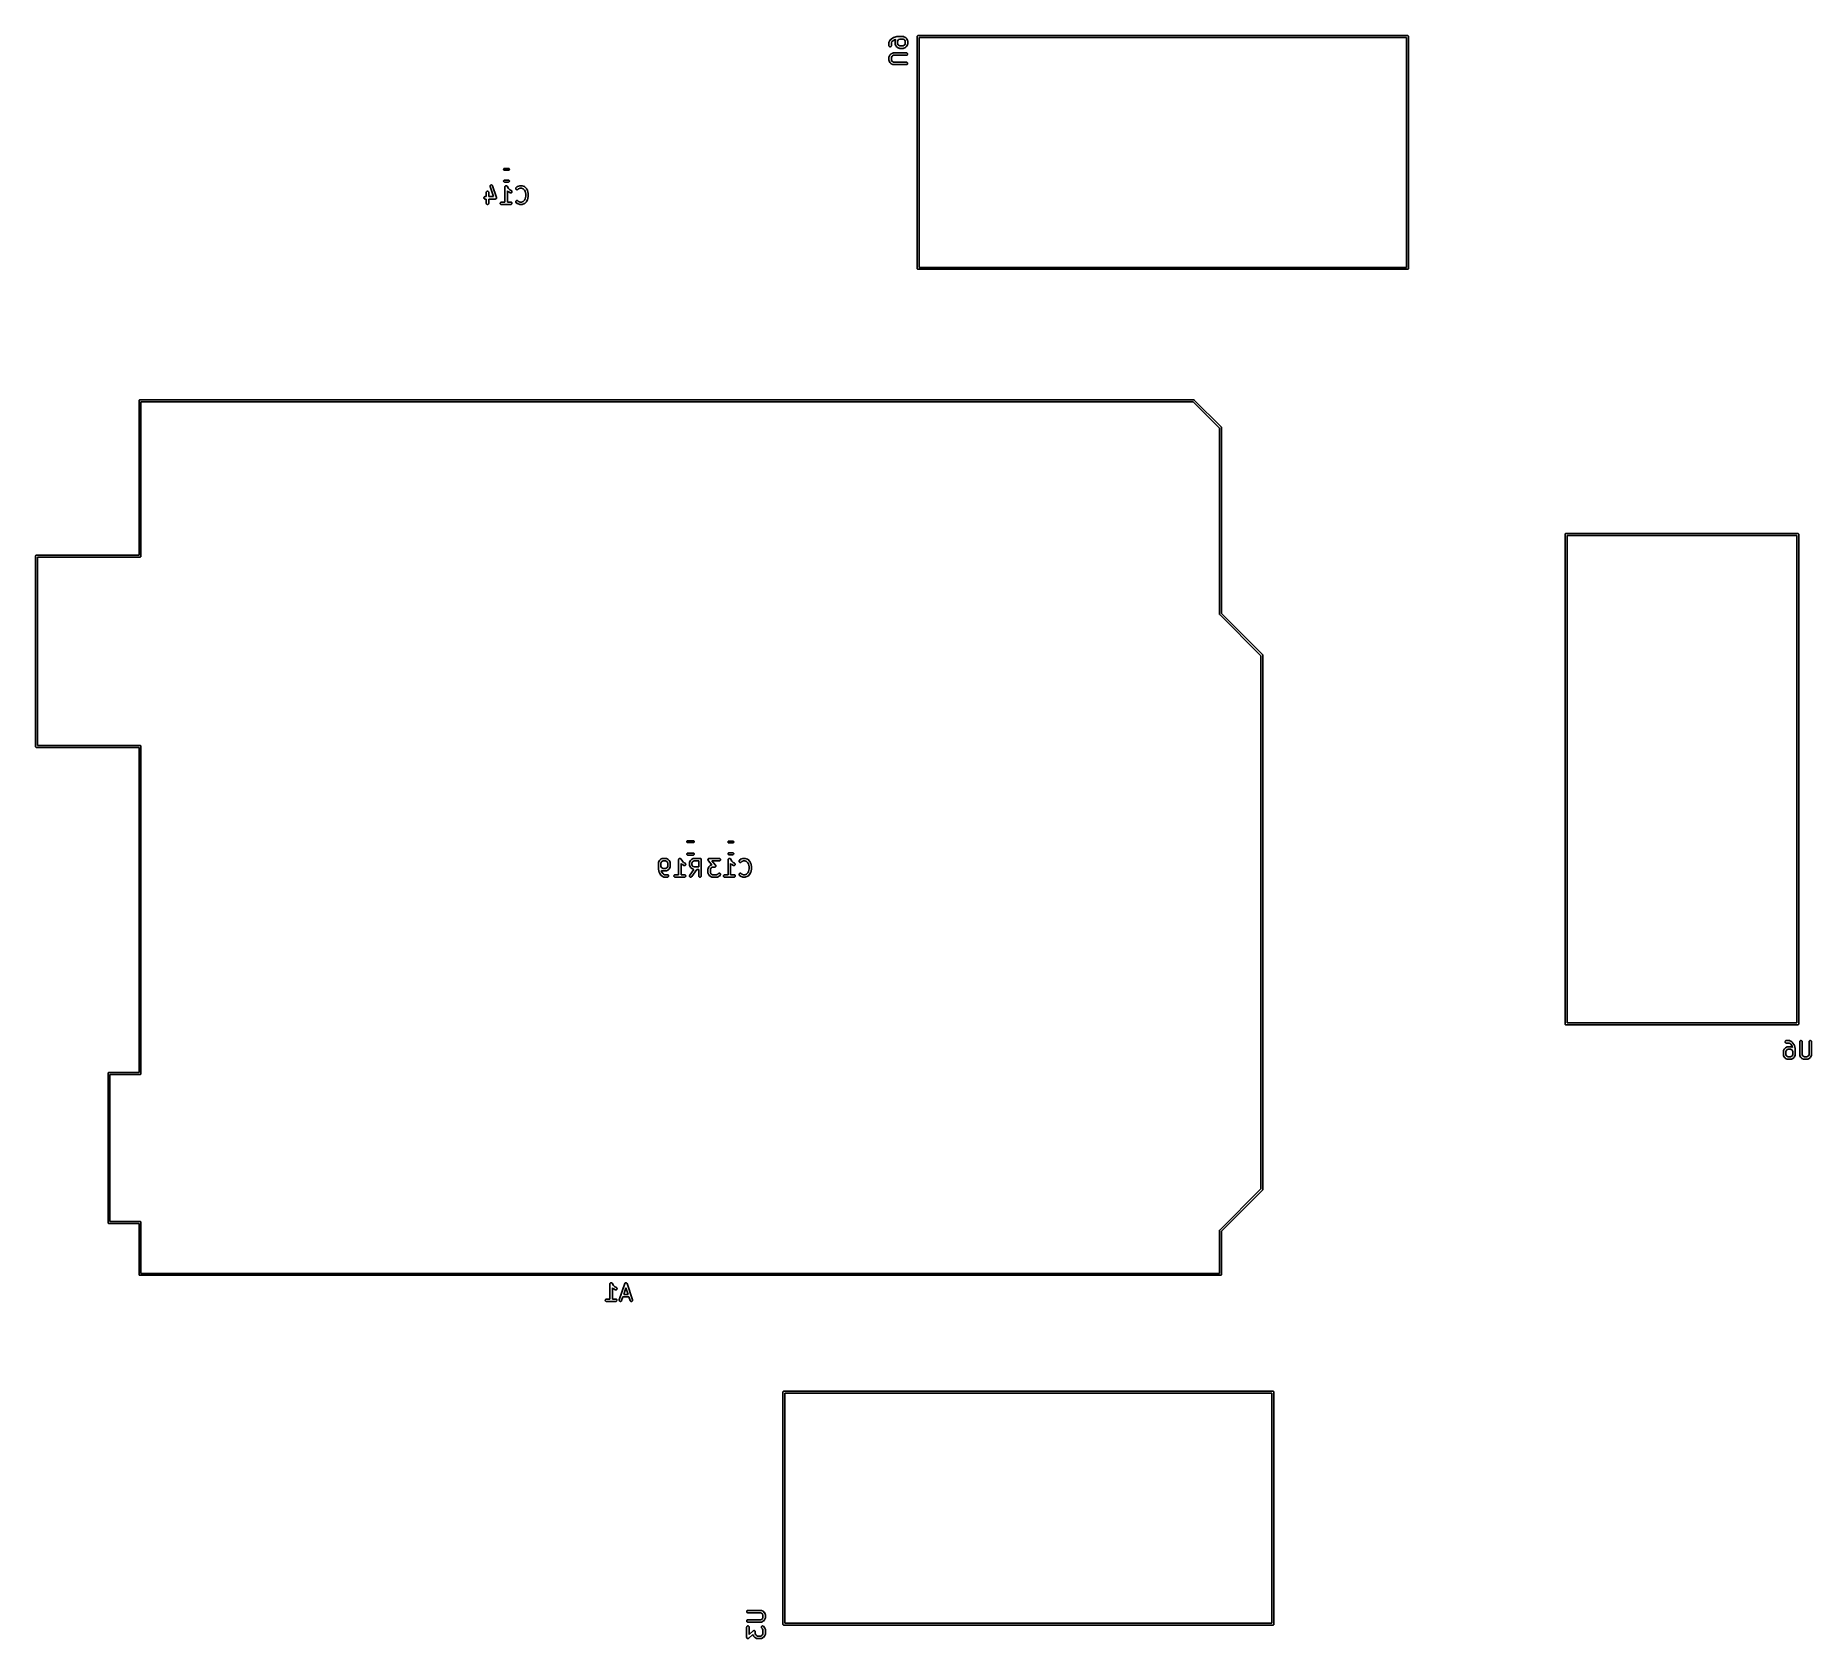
# Model space of a CAD drawing. Extents: x 1.44 to 5.73, y -5.56 to -1.69.
import ezdxf

# ---------------------------------------------------------------- set-up
doc = ezdxf.new("R2010")
doc.units = 0
doc.header["$MEASUREMENT"] = 0
doc.layers.add('BLACK', color=7, linetype='CONTINUOUS')

msp = doc.modelspace()

# ---------------------------------------------------------------- linework, layer by layer
at = {"layer": 'BLACK', "linetype": 'CONTINUOUS'}
for p, q in [((3.50424, -1.70416), (3.50428, -1.70396)), ((3.50425, -1.70425), (3.50424, -1.70416)), ((3.50424, -1.70434), (3.50425, -1.70425)), ((3.50424, -1.70438), (3.50424, -1.70434)), ((3.50424, -1.71188), (3.50424, -1.70438)), ((3.50429, -1.71245), (3.50424, -1.71188)), ((3.50428, -1.70396), (3.5043, -1.70376)), ((3.50446, -1.713), (3.50429, -1.71245)), ((3.5043, -1.70376), (3.50433, -1.70368)), ((3.50433, -1.70368), (3.50434, -1.7036)), ((3.50434, -1.7036), (3.50441, -1.70341)), ((3.50441, -1.70341), (3.50448, -1.70321)), ((3.50473, -1.71351), (3.50446, -1.713)), ((3.50448, -1.70321), (3.50452, -1.70314)), ((3.50452, -1.70314), (3.50455, -1.70306)), ((3.50455, -1.70306), (3.50642, -1.69931)), ((3.50509, -1.71396), (3.50473, -1.71351)), ((3.50554, -1.71432), (3.50509, -1.71396)), ((3.50605, -1.7146), (3.50554, -1.71432)), ((3.5066, -1.71477), (3.50605, -1.7146)), ((3.50642, -1.69931), (3.50644, -1.69927)), ((3.50644, -1.69927), (3.50653, -1.69913)), ((3.50653, -1.69913), (3.50661, -1.69899)), ((3.50717, -1.71483), (3.5066, -1.71477)), ((3.50661, -1.69899), (3.50669, -1.69889)), ((3.50669, -1.69889), (3.50676, -1.69879)), ((3.50676, -1.69879), (3.50687, -1.69867)), ((3.50687, -1.69867), (3.50698, -1.69854)), ((3.50698, -1.69854), (3.50885, -1.69667)), ((3.50774, -1.71478), (3.50717, -1.71483)), ((3.5083, -1.71461), (3.50774, -1.71478)), ((3.50881, -1.71435), (3.5083, -1.71461)), ((3.50926, -1.71399), (3.50881, -1.71435)), ((3.50885, -1.69667), (3.50885, -1.69666)), ((3.50885, -1.69666), (3.50886, -1.69666)), ((3.50886, -1.69666), (3.50888, -1.69664)), ((3.50886, -1.69666), (3.50886, -1.69666)), ((3.50888, -1.69664), (3.50909, -1.69647)), ((3.50909, -1.69647), (3.5093, -1.6963)), ((3.50963, -1.71354), (3.50926, -1.71399)), ((3.5093, -1.6963), (3.51493, -1.69255)), ((3.5099, -1.71304), (3.50963, -1.71354)), ((3.51008, -1.71249), (3.5099, -1.71304)), ((3.51014, -1.71192), (3.51008, -1.71249)), ((3.51149, -1.70238), (3.51014, -1.70507)), ((3.51014, -1.70507), (3.51014, -1.71188)), ((3.51014, -1.71188), (3.51014, -1.71192)), ((3.51282, -1.70105), (3.51149, -1.70238)), ((3.51778, -1.69774), (3.51282, -1.70105)), ((3.51493, -1.69255), (3.51496, -1.69252)), ((3.51496, -1.69252), (3.51514, -1.69243)), ((3.51514, -1.69243), (3.5153, -1.69233)), ((3.5153, -1.69233), (3.51539, -1.6923)), ((3.51539, -1.6923), (3.51547, -1.69226)), ((3.51547, -1.69226), (3.51566, -1.69221)), ((3.51566, -1.69221), (3.51585, -1.69214)), ((3.51585, -1.69214), (3.52335, -1.69026)), ((3.52069, -1.69701), (3.51778, -1.69774)), ((3.51924, -1.70041), (3.51928, -1.70021)), ((3.51925, -1.7005), (3.51924, -1.70041)), ((3.51924, -1.70059), (3.51925, -1.7005)), ((3.51924, -1.70063), (3.51924, -1.70059)), ((3.51924, -1.70813), (3.51924, -1.70063)), ((3.51924, -1.70821), (3.51924, -1.70813)), ((3.51924, -1.7083), (3.51924, -1.70821)), ((3.51927, -1.7085), (3.51924, -1.7083)), ((3.51929, -1.7087), (3.51927, -1.7085)), ((3.51928, -1.70021), (3.5193, -1.70001)), ((3.51932, -1.70878), (3.51929, -1.7087)), ((3.5193, -1.70001), (3.51933, -1.69993)), ((3.51933, -1.70887), (3.51932, -1.70878)), ((3.51933, -1.69993), (3.51934, -1.69985)), ((3.5194, -1.70906), (3.51933, -1.70887)), ((3.51934, -1.69985), (3.51941, -1.69966)), ((3.51946, -1.70925), (3.5194, -1.70906)), ((3.51941, -1.69966), (3.51947, -1.69946)), ((3.5195, -1.70933), (3.51946, -1.70925)), ((3.51947, -1.69946), (3.51952, -1.69939)), ((3.51953, -1.70941), (3.5195, -1.70933)), ((3.51952, -1.69939), (3.51955, -1.69931)), ((3.51955, -1.70945), (3.51953, -1.70941)), ((3.51955, -1.69931), (3.52069, -1.69701)), ((3.52142, -1.7132), (3.51955, -1.70945)), ((3.52151, -1.71334), (3.52142, -1.7132)), ((3.52159, -1.71348), (3.52151, -1.71334)), ((3.52166, -1.71358), (3.52159, -1.71348)), ((3.52173, -1.71368), (3.52166, -1.71358)), ((3.52184, -1.71381), (3.52173, -1.71368)), ((3.52195, -1.71394), (3.52184, -1.71381)), ((3.52197, -1.71396), (3.52195, -1.71394)), ((3.52385, -1.71584), (3.52197, -1.71396)), ((3.52335, -1.69026), (3.52339, -1.69025)), ((3.52339, -1.69025), (3.52344, -1.69025)), ((3.52344, -1.69025), (3.52349, -1.69023)), ((3.52349, -1.69023), (3.52372, -1.69021)), ((3.52372, -1.69021), (3.52396, -1.69018)), ((3.52398, -1.71594), (3.52385, -1.71584)), ((3.52396, -1.69018), (3.52401, -1.69018)), ((3.5241, -1.71606), (3.52398, -1.71594)), ((3.52401, -1.69018), (3.52406, -1.69018)), ((3.52406, -1.69018), (3.53906, -1.69018)), ((3.5242, -1.71613), (3.5241, -1.71606)), ((3.52429, -1.71621), (3.5242, -1.71613)), ((3.52649, -1.69863), (3.52514, -1.70133)), ((3.52514, -1.70133), (3.52514, -1.70743)), ((3.52514, -1.70743), (3.52649, -1.71013)), ((3.52769, -1.69743), (3.52649, -1.69863)), ((3.52649, -1.71013), (3.52769, -1.71132)), ((3.53038, -1.69608), (3.52769, -1.69743)), ((3.52769, -1.71132), (3.53038, -1.71267)), ((3.53836, -1.69608), (3.53038, -1.69608)), ((3.53038, -1.71267), (3.53836, -1.71267)), ((3.54106, -1.69743), (3.53836, -1.69608)), ((3.53836, -1.71267), (3.54106, -1.71132)), ((3.53906, -1.69018), (3.5391, -1.69018)), ((3.5391, -1.69018), (3.53919, -1.69019)), ((3.53919, -1.69019), (3.53928, -1.69018)), ((3.53928, -1.69018), (3.53947, -1.69022)), ((3.53947, -1.69022), (3.53967, -1.69024)), ((3.53967, -1.69024), (3.53976, -1.69027)), ((3.53976, -1.69027), (3.53984, -1.69028)), ((3.53984, -1.69028), (3.54003, -1.69035)), ((3.54003, -1.69035), (3.54022, -1.69042)), ((3.54022, -1.69042), (3.5403, -1.69046)), ((3.5403, -1.69046), (3.54038, -1.69049)), ((3.54038, -1.69049), (3.54413, -1.69236)), ((3.54226, -1.69863), (3.54106, -1.69743)), ((3.54106, -1.71132), (3.54226, -1.71013)), ((3.54361, -1.70133), (3.54226, -1.69863)), ((3.54226, -1.71013), (3.54361, -1.70743)), ((3.54361, -1.70743), (3.54361, -1.70133)), ((3.54413, -1.69236), (3.54417, -1.69238)), ((3.54417, -1.69238), (3.54431, -1.69247)), ((3.54431, -1.69247), (3.54445, -1.69255)), ((3.54451, -1.71615), (3.54442, -1.71623)), ((3.54445, -1.69255), (3.54455, -1.69263)), ((3.54462, -1.71609), (3.54451, -1.71615)), ((3.54455, -1.69263), (3.54465, -1.69269)), ((3.54474, -1.71597), (3.54462, -1.71609)), ((3.54465, -1.69269), (3.54477, -1.69281)), ((3.54487, -1.71587), (3.54474, -1.71597)), ((3.54477, -1.69281), (3.5449, -1.69292)), ((3.5449, -1.71584), (3.54487, -1.71587)), ((3.5449, -1.69292), (3.54677, -1.69479)), ((3.54677, -1.71396), (3.5449, -1.71584)), ((3.54677, -1.69479), (3.5468, -1.69482)), ((3.54688, -1.71384), (3.54677, -1.71396)), ((3.5468, -1.69482), (3.54691, -1.69495)), ((3.54699, -1.71372), (3.54688, -1.71384)), ((3.54691, -1.69495), (3.54702, -1.69507)), ((3.54706, -1.71361), (3.54699, -1.71372)), ((3.54702, -1.69507), (3.54708, -1.69517)), ((3.54714, -1.71352), (3.54706, -1.71361)), ((3.54708, -1.69517), (3.54716, -1.69527)), ((3.54722, -1.71337), (3.54714, -1.71352)), ((3.54716, -1.69527), (3.54724, -1.69542)), ((3.54731, -1.71323), (3.54722, -1.71337)), ((3.54724, -1.69542), (3.54733, -1.69556)), ((3.54733, -1.7132), (3.54731, -1.71323)), ((3.54733, -1.69556), (3.5492, -1.69931)), ((3.5492, -1.70945), (3.54733, -1.7132)), ((3.5492, -1.69931), (3.54922, -1.69934)), ((3.54923, -1.70937), (3.5492, -1.70945)), ((3.54922, -1.69934), (3.54925, -1.69943)), ((3.54927, -1.70929), (3.54923, -1.70937)), ((3.54925, -1.69943), (3.54929, -1.6995)), ((3.54933, -1.7091), (3.54927, -1.70929)), ((3.54929, -1.6995), (3.54935, -1.6997)), ((3.54941, -1.70891), (3.54933, -1.7091)), ((3.54935, -1.6997), (3.54942, -1.69989)), ((3.54942, -1.70882), (3.54941, -1.70891)), ((3.54942, -1.69989), (3.54943, -1.69997)), ((3.54945, -1.70874), (3.54942, -1.70882)), ((3.54943, -1.69997), (3.54946, -1.70005)), ((3.54947, -1.70854), (3.54945, -1.70874)), ((3.54946, -1.70005), (3.54948, -1.70026)), ((3.5495, -1.70834), (3.54947, -1.70854)), ((3.54948, -1.70026), (3.54951, -1.70045)), ((3.54951, -1.70045), (3.5495, -1.70054)), ((3.5495, -1.70054), (3.54951, -1.70063)), ((3.54951, -1.70817), (3.5495, -1.70825)), ((3.5495, -1.70825), (3.5495, -1.70834)), ((3.54951, -1.70063), (3.54951, -1.70813)), ((3.54951, -1.70813), (3.54951, -1.70817)), ((3.57263, -1.69), (3.57267, -1.68954)), ((3.57264, -1.69012), (3.57263, -1.69)), ((3.57264, -2.24988), (3.57264, -1.69012)), ((3.57267, -1.68954), (3.57281, -1.68909)), ((3.57281, -1.68909), (3.57303, -1.68868)), ((3.57303, -1.68868), (3.57332, -1.68832)), ((3.57332, -1.68832), (3.57368, -1.68803)), ((3.57368, -1.68803), (3.57409, -1.68781)), ((3.57409, -1.68781), (3.57454, -1.68767)), ((3.57454, -1.68767), (3.57488, -1.68764)), ((3.57488, -1.68764), (3.575, -1.68763)), ((3.575, -1.68763), (3.57512, -1.68764)), ((3.57512, -1.68764), (4.75688, -1.68764)), ((3.57736, -1.69236), (3.57736, -2.24764)), ((4.75464, -1.69236), (3.57736, -1.69236)), ((4.75464, -2.24764), (4.75464, -1.69236)), ((4.75688, -1.68764), (4.757, -1.68763)), ((4.757, -1.68763), (4.75712, -1.68764)), ((4.75712, -1.68764), (4.75746, -1.68767)), ((4.75746, -1.68767), (4.75791, -1.68781)), ((4.75791, -1.68781), (4.75832, -1.68803)), ((4.75832, -1.68803), (4.75868, -1.68832)), ((4.75868, -1.68832), (4.75897, -1.68868)), ((4.75897, -1.68868), (4.75919, -1.68909)), ((4.75919, -1.68909), (4.75933, -1.68954)), ((4.75933, -1.68954), (4.75937, -1.69)), ((4.75937, -1.69), (4.75936, -1.69012)), ((4.75936, -1.69012), (4.75936, -2.24988)), ((3.50424, -1.73978), (3.50428, -1.73958)), ((3.50425, -1.73987), (3.50424, -1.73978)), ((3.50424, -1.73996), (3.50425, -1.73987)), ((3.50424, -1.74), (3.50424, -1.73996)), ((3.50424, -1.7475), (3.50424, -1.74)), ((3.50425, -1.74758), (3.50424, -1.7475)), ((3.50424, -1.74767), (3.50425, -1.74758)), ((3.50427, -1.74787), (3.50424, -1.74767)), ((3.50429, -1.74807), (3.50427, -1.74787)), ((3.50428, -1.73958), (3.5043, -1.73938)), ((3.50432, -1.74815), (3.50429, -1.74807)), ((3.5043, -1.73938), (3.50433, -1.7393)), ((3.50433, -1.74824), (3.50432, -1.74815)), ((3.50433, -1.7393), (3.50434, -1.73922)), ((3.5044, -1.74843), (3.50433, -1.74824)), ((3.50434, -1.73922), (3.50441, -1.73903)), ((3.50446, -1.74862), (3.5044, -1.74843)), ((3.50441, -1.73903), (3.50448, -1.73883)), ((3.5045, -1.7487), (3.50446, -1.74862)), ((3.50448, -1.73883), (3.50452, -1.73876)), ((3.50453, -1.74878), (3.5045, -1.7487)), ((3.50452, -1.73876), (3.50455, -1.73868)), ((3.50455, -1.74882), (3.50453, -1.74878)), ((3.50455, -1.73868), (3.50642, -1.73493)), ((3.50642, -1.75257), (3.50455, -1.74882)), ((3.50642, -1.73493), (3.50644, -1.73489)), ((3.50651, -1.75271), (3.50642, -1.75257)), ((3.50644, -1.73489), (3.50653, -1.73475)), ((3.50659, -1.75285), (3.50651, -1.75271)), ((3.50653, -1.73475), (3.50661, -1.73461)), ((3.50666, -1.75295), (3.50659, -1.75285)), ((3.50661, -1.73461), (3.50669, -1.73451)), ((3.50673, -1.75306), (3.50666, -1.75295)), ((3.50669, -1.73451), (3.50676, -1.73441)), ((3.50684, -1.75318), (3.50673, -1.75306)), ((3.50676, -1.73441), (3.50687, -1.73429)), ((3.50695, -1.75331), (3.50684, -1.75318)), ((3.50687, -1.73429), (3.50698, -1.73416)), ((3.50698, -1.75333), (3.50695, -1.75331)), ((3.50698, -1.73416), (3.50885, -1.73229)), ((3.50885, -1.75521), (3.50698, -1.75333)), ((3.50885, -1.73229), (3.50888, -1.73226)), ((3.50898, -1.75531), (3.50885, -1.75521)), ((3.50888, -1.73226), (3.50901, -1.73215)), ((3.5091, -1.75543), (3.50898, -1.75531)), ((3.50901, -1.73215), (3.50913, -1.73204)), ((3.5092, -1.7555), (3.5091, -1.75543)), ((3.50913, -1.73204), (3.50924, -1.73197)), ((3.5093, -1.75558), (3.5092, -1.7555)), ((3.50924, -1.73197), (3.50933, -1.7319)), ((3.50944, -1.75565), (3.5093, -1.75558)), ((3.50933, -1.7319), (3.50948, -1.73182)), ((3.50958, -1.75574), (3.50944, -1.75565)), ((3.50948, -1.73182), (3.50962, -1.73173)), ((3.50962, -1.75576), (3.50958, -1.75574)), ((3.50962, -1.73173), (3.51337, -1.72986)), ((3.51337, -1.75764), (3.50962, -1.75576)), ((3.51149, -1.738), (3.51014, -1.7407)), ((3.51014, -1.7407), (3.51014, -1.7468)), ((3.51014, -1.7468), (3.51149, -1.7495)), ((3.51269, -1.7368), (3.51149, -1.738)), ((3.51149, -1.7495), (3.51269, -1.75069)), ((3.51539, -1.73545), (3.51269, -1.7368)), ((3.51269, -1.75069), (3.51539, -1.75204)), ((3.51337, -1.72986), (3.51341, -1.72984)), ((3.51345, -1.75767), (3.51337, -1.75764)), ((3.51341, -1.72984), (3.51349, -1.72981)), ((3.51353, -1.75771), (3.51345, -1.75767)), ((3.51349, -1.72981), (3.51356, -1.72977)), ((3.51372, -1.75777), (3.51353, -1.75771)), ((3.51356, -1.72977), (3.51376, -1.72971)), ((3.51391, -1.75784), (3.51372, -1.75777)), ((3.51376, -1.72971), (3.51395, -1.72964)), ((3.51399, -1.75786), (3.51391, -1.75784)), ((3.51395, -1.72964), (3.51403, -1.72963)), ((3.51407, -1.75788), (3.51399, -1.75786)), ((3.51403, -1.72963), (3.51412, -1.7296)), ((3.51428, -1.75791), (3.51407, -1.75788)), ((3.51412, -1.7296), (3.51432, -1.72958)), ((3.51447, -1.75794), (3.51428, -1.75791)), ((3.51432, -1.72958), (3.51452, -1.72955)), ((3.51456, -1.75794), (3.51447, -1.75794)), ((3.51452, -1.72955), (3.5146, -1.72955)), ((3.51465, -1.75795), (3.51456, -1.75794)), ((3.5146, -1.72955), (3.51469, -1.72955)), ((3.51469, -1.75795), (3.51465, -1.75795)), ((3.51469, -1.72955), (3.54656, -1.72955)), ((3.54656, -1.75795), (3.51469, -1.75795)), ((3.54656, -1.73545), (3.51539, -1.73545)), ((3.51539, -1.75204), (3.54656, -1.75204)), ((3.52444, -1.71628), (3.52429, -1.71621)), ((3.52458, -1.71637), (3.52444, -1.71628)), ((3.52462, -1.71639), (3.52458, -1.71637)), ((3.52837, -1.71827), (3.52462, -1.71639)), ((3.52845, -1.7183), (3.52837, -1.71827)), ((3.52852, -1.71834), (3.52845, -1.7183)), ((3.52872, -1.7184), (3.52852, -1.71834)), ((3.5289, -1.71847), (3.52872, -1.7184)), ((3.52899, -1.71849), (3.5289, -1.71847)), ((3.52907, -1.71851), (3.52899, -1.71849)), ((3.52927, -1.71854), (3.52907, -1.71851)), ((3.52947, -1.71857), (3.52927, -1.71854)), ((3.52956, -1.71857), (3.52947, -1.71857)), ((3.52965, -1.71858), (3.52956, -1.71857)), ((3.52969, -1.71858), (3.52965, -1.71858)), ((3.53906, -1.71858), (3.52969, -1.71858)), ((3.53915, -1.71857), (3.53906, -1.71858)), ((3.53923, -1.71857), (3.53915, -1.71857)), ((3.53943, -1.71854), (3.53923, -1.71857)), ((3.53963, -1.71852), (3.53943, -1.71854)), ((3.53972, -1.7185), (3.53963, -1.71852)), ((3.5398, -1.71848), (3.53972, -1.7185)), ((3.53999, -1.71841), (3.5398, -1.71848)), ((3.54019, -1.71836), (3.53999, -1.71841)), ((3.54026, -1.71832), (3.54019, -1.71836)), ((3.54034, -1.71829), (3.54026, -1.71832)), ((3.54038, -1.71827), (3.54034, -1.71829)), ((3.54413, -1.71639), (3.54038, -1.71827)), ((3.54427, -1.7163), (3.54413, -1.71639)), ((3.54442, -1.71623), (3.54427, -1.7163)), ((3.54656, -1.72955), (3.5466, -1.72955)), ((3.54713, -1.7354), (3.54656, -1.73545)), ((3.54656, -1.75204), (3.5466, -1.75204)), ((3.54713, -1.75789), (3.54656, -1.75795)), ((3.5466, -1.72955), (3.54717, -1.72961)), ((3.5466, -1.75204), (3.54717, -1.75211)), ((3.54768, -1.73523), (3.54713, -1.7354)), ((3.54768, -1.75773), (3.54713, -1.75789)), ((3.54717, -1.72961), (3.54772, -1.72979)), ((3.54717, -1.75211), (3.54772, -1.75228)), ((3.54819, -1.73496), (3.54768, -1.73523)), ((3.54819, -1.75746), (3.54768, -1.75773)), ((3.54772, -1.72979), (3.54823, -1.73006)), ((3.54772, -1.75228), (3.54823, -1.75256)), ((3.54864, -1.73459), (3.54819, -1.73496)), ((3.54864, -1.75709), (3.54819, -1.75746)), ((3.54823, -1.73006), (3.54867, -1.73043)), ((3.54823, -1.75256), (3.54867, -1.75293)), ((3.54901, -1.73415), (3.54864, -1.73459)), ((3.54901, -1.75665), (3.54864, -1.75709)), ((3.54867, -1.73043), (3.54903, -1.73088)), ((3.54867, -1.75293), (3.54903, -1.75338)), ((3.54928, -1.73364), (3.54901, -1.73415)), ((3.54928, -1.75614), (3.54901, -1.75665)), ((3.54903, -1.73088), (3.5493, -1.73139)), ((3.54903, -1.75338), (3.5493, -1.75389)), ((3.54945, -1.73309), (3.54928, -1.73364)), ((3.54945, -1.75559), (3.54928, -1.75614)), ((3.5493, -1.73139), (3.54946, -1.73195)), ((3.5493, -1.75389), (3.54946, -1.75444)), ((3.54951, -1.73252), (3.54945, -1.73309)), ((3.54951, -1.75502), (3.54945, -1.75559)), ((3.54946, -1.73195), (3.54951, -1.73252)), ((3.54946, -1.75444), (3.54951, -1.75502)), ((2.57341, -2.01083), (2.57345, -2.01036)), ((2.57345, -2.01129), (2.57341, -2.01083)), ((2.57345, -2.01036), (2.57359, -2.00992)), ((2.57359, -2.01174), (2.57345, -2.01129)), ((2.57359, -2.00992), (2.57381, -2.00951)), ((2.57381, -2.01215), (2.57359, -2.01174)), ((2.57381, -2.00951), (2.5741, -2.00915)), ((2.5741, -2.01251), (2.57381, -2.01215)), ((2.5741, -2.00915), (2.57446, -2.00885)), ((2.57446, -2.0128), (2.5741, -2.01251)), ((2.57446, -2.00885), (2.57487, -2.00863)), ((2.57487, -2.01302), (2.57446, -2.0128)), ((2.57487, -2.00863), (2.57532, -2.0085)), ((2.57532, -2.01315), (2.57487, -2.01302)), ((2.57532, -2.0085), (2.57567, -2.00846)), ((2.57567, -2.01319), (2.57532, -2.01315)), ((2.57567, -2.00846), (2.58502, -2.00846)), ((2.58502, -2.01319), (2.57567, -2.01319)), ((2.58502, -2.00846), (2.58537, -2.0085)), ((2.58537, -2.01315), (2.58502, -2.01319)), ((2.58537, -2.0085), (2.58581, -2.00863)), ((2.58581, -2.01302), (2.58537, -2.01315)), ((2.58581, -2.00863), (2.58622, -2.00885)), ((2.58622, -2.0128), (2.58581, -2.01302)), ((2.58622, -2.00885), (2.58658, -2.00915)), ((2.58658, -2.01251), (2.58622, -2.0128)), ((2.58658, -2.00915), (2.58688, -2.00951)), ((2.58688, -2.01215), (2.58658, -2.01251)), ((2.58688, -2.00951), (2.5871, -2.00992)), ((2.5871, -2.01174), (2.58688, -2.01215)), ((2.5871, -2.00992), (2.58723, -2.01036)), ((2.58723, -2.01129), (2.5871, -2.01174)), ((2.58723, -2.01036), (2.58728, -2.01083)), ((2.58728, -2.01083), (2.58723, -2.01129)), ((2.54084, -2.05132), (2.54095, -2.05075)), ((2.54085, -2.0519), (2.54084, -2.05132)), ((2.54097, -2.05246), (2.54085, -2.0519)), ((2.54095, -2.05075), (2.54116, -2.05022)), ((2.54098, -2.0525), (2.54097, -2.05246)), ((2.54906, -2.07673), (2.54098, -2.0525)), ((2.54116, -2.05022), (2.54147, -2.04973)), ((2.54147, -2.04973), (2.54187, -2.04932)), ((2.54187, -2.04932), (2.54234, -2.04899)), ((2.54234, -2.04899), (2.54287, -2.04876)), ((2.54287, -2.04876), (2.54343, -2.04863)), ((2.54343, -2.04863), (2.54401, -2.04862)), ((2.54401, -2.04862), (2.54458, -2.04872)), ((2.54458, -2.04872), (2.54511, -2.04893)), ((2.54511, -2.04893), (2.5456, -2.04924)), ((2.5456, -2.04924), (2.54602, -2.04963)), ((2.54602, -2.04963), (2.54635, -2.05011)), ((2.54635, -2.05011), (2.54659, -2.05063)), ((2.54659, -2.05063), (2.55596, -2.07875)), ((2.57341, -2.03917), (2.57345, -2.03871)), ((2.57345, -2.03964), (2.57341, -2.03917)), ((2.57345, -2.03871), (2.57359, -2.03826)), ((2.57359, -2.04008), (2.57345, -2.03964)), ((2.57359, -2.03826), (2.57381, -2.03785)), ((2.57381, -2.04049), (2.57359, -2.04008)), ((2.57381, -2.03785), (2.5741, -2.03749)), ((2.5741, -2.04085), (2.57381, -2.04049)), ((2.5741, -2.03749), (2.57446, -2.0372)), ((2.57446, -2.04115), (2.5741, -2.04085)), ((2.57446, -2.0372), (2.57487, -2.03698)), ((2.57487, -2.04137), (2.57446, -2.04115)), ((2.57487, -2.03698), (2.57532, -2.03685)), ((2.57532, -2.0415), (2.57487, -2.04137)), ((2.57532, -2.03685), (2.57567, -2.03681)), ((2.57567, -2.04154), (2.57532, -2.0415)), ((2.57567, -2.03681), (2.58502, -2.03681)), ((2.58502, -2.04154), (2.57567, -2.04154)), ((2.57645, -2.0534), (2.57648, -2.05312)), ((2.57645, -2.05344), (2.57645, -2.0534)), ((2.57645, -2.0534), (2.57645, -2.0534)), ((2.57645, -2.0534), (2.57645, -2.0534)), ((2.57645, -2.0534), (2.57645, -2.0534)), ((2.57645, -2.08986), (2.57645, -2.05344)), ((2.57648, -2.05312), (2.57652, -2.05283)), ((2.57652, -2.05283), (2.57661, -2.05254)), ((2.57652, -2.05283), (2.57652, -2.05283)), ((2.57652, -2.05283), (2.57652, -2.05283)), ((2.57661, -2.05254), (2.57669, -2.05228)), ((2.57669, -2.05228), (2.57683, -2.05202)), ((2.57669, -2.05228), (2.57669, -2.05228)), ((2.57669, -2.05228), (2.57669, -2.05228)), ((2.57683, -2.05202), (2.57697, -2.05178)), ((2.57697, -2.05177), (2.57715, -2.05155)), ((2.57697, -2.05178), (2.57697, -2.05177)), ((2.57697, -2.05177), (2.57697, -2.05177)), ((2.57715, -2.05155), (2.57734, -2.05133)), ((2.57734, -2.05133), (2.57756, -2.05115)), ((2.57734, -2.05133), (2.57734, -2.05133)), ((2.57734, -2.05133), (2.57734, -2.05133)), ((2.57756, -2.05115), (2.57778, -2.05097)), ((2.57778, -2.05097), (2.57779, -2.05097)), ((2.57779, -2.05097), (2.57804, -2.05084)), ((2.57779, -2.05097), (2.57779, -2.05097)), ((2.57804, -2.05084), (2.57829, -2.0507)), ((2.57829, -2.0507), (2.5783, -2.0507)), ((2.5783, -2.0507), (2.57857, -2.05062)), ((2.5783, -2.0507), (2.5783, -2.0507)), ((2.57857, -2.05062), (2.57885, -2.05054)), ((2.57885, -2.05054), (2.57913, -2.05051)), ((2.57885, -2.05054), (2.57885, -2.05054)), ((2.57885, -2.05054), (2.57885, -2.05054)), ((2.57913, -2.05051), (2.57942, -2.05049)), ((2.57942, -2.05049), (2.57943, -2.05049)), ((2.57942, -2.05049), (2.57942, -2.05049)), ((2.57943, -2.05049), (2.5797, -2.05052)), ((2.5797, -2.05052), (2.57999, -2.05055)), ((2.57999, -2.05055), (2.58, -2.05055)), ((2.58, -2.05055), (2.58, -2.05055)), ((2.58, -2.05055), (2.58028, -2.05063)), ((2.58028, -2.05063), (2.58055, -2.05072)), ((2.58055, -2.05072), (2.58055, -2.05072)), ((2.58055, -2.05072), (2.58055, -2.05072)), ((2.58055, -2.05072), (2.58081, -2.05086)), ((2.58081, -2.05086), (2.58105, -2.05099)), ((2.58105, -2.05099), (2.58105, -2.05099)), ((2.58105, -2.05099), (2.58106, -2.05099)), ((2.58106, -2.05099), (2.58127, -2.05117)), ((2.58127, -2.05117), (2.5815, -2.05136)), ((2.5815, -2.05136), (2.5815, -2.05136)), ((2.5815, -2.05136), (2.5815, -2.05136)), ((2.5815, -2.05136), (2.58168, -2.05158)), ((2.58168, -2.05158), (2.58186, -2.0518)), ((2.58186, -2.0518), (2.58545, -2.05718)), ((2.58502, -2.03681), (2.58537, -2.03685)), ((2.58537, -2.0415), (2.58502, -2.04154)), ((2.58537, -2.03685), (2.58581, -2.03698)), ((2.58581, -2.04137), (2.58537, -2.0415)), ((2.58545, -2.05718), (2.58865, -2.06039)), ((2.58581, -2.03698), (2.58622, -2.0372)), ((2.58622, -2.04115), (2.58581, -2.04137)), ((2.58622, -2.0372), (2.58658, -2.03749)), ((2.58658, -2.04085), (2.58622, -2.04115)), ((2.58658, -2.03749), (2.58688, -2.03785)), ((2.58688, -2.04049), (2.58658, -2.04085)), ((2.58688, -2.03785), (2.5871, -2.03826)), ((2.5871, -2.04008), (2.58688, -2.04049)), ((2.5871, -2.03826), (2.58723, -2.03871)), ((2.58723, -2.03964), (2.5871, -2.04008)), ((2.58723, -2.03871), (2.58728, -2.03917)), ((2.58728, -2.03917), (2.58723, -2.03964)), ((2.6027, -2.05718), (2.60276, -2.05661)), ((2.60275, -2.05775), (2.6027, -2.05718)), ((2.60292, -2.05831), (2.60275, -2.05775)), ((2.60276, -2.05661), (2.60293, -2.05605)), ((2.60319, -2.05882), (2.60292, -2.05831)), ((2.60293, -2.05605), (2.6032, -2.05555)), ((2.60355, -2.05926), (2.60319, -2.05882)), ((2.6032, -2.05555), (2.60356, -2.0551)), ((2.60399, -2.05963), (2.60355, -2.05926)), ((2.60356, -2.0551), (2.60544, -2.05323)), ((2.60544, -2.05323), (2.60547, -2.0532)), ((2.60547, -2.0532), (2.60554, -2.05314)), ((2.60554, -2.05314), (2.6056, -2.05308)), ((2.6056, -2.05308), (2.60576, -2.05296)), ((2.60576, -2.05296), (2.60592, -2.05284)), ((2.60592, -2.05284), (2.606, -2.0528)), ((2.606, -2.0528), (2.60607, -2.05275)), ((2.60607, -2.05275), (2.60625, -2.05267)), ((2.60625, -2.05267), (2.60643, -2.05257)), ((2.60643, -2.05257), (2.60651, -2.05255)), ((2.60651, -2.05255), (2.60659, -2.05251)), ((2.60659, -2.05251), (2.61222, -2.05064)), ((2.60771, -2.05931), (2.60726, -2.05967)), ((2.60774, -2.05928), (2.60771, -2.05931)), ((2.60912, -2.0579), (2.60774, -2.05928)), ((2.61363, -2.05639), (2.60912, -2.0579)), ((2.61222, -2.05064), (2.61226, -2.05063)), ((2.61226, -2.05063), (2.61242, -2.05059)), ((2.61242, -2.05059), (2.61258, -2.05054)), ((2.61258, -2.05054), (2.6127, -2.05053)), ((2.6127, -2.05053), (2.61282, -2.05051)), ((2.61282, -2.05051), (2.61299, -2.0505)), ((2.61299, -2.0505), (2.61315, -2.05049)), ((2.61315, -2.05049), (2.6169, -2.05049)), ((2.61642, -2.05639), (2.61363, -2.05639)), ((2.62093, -2.0579), (2.61642, -2.05639)), ((2.6169, -2.05049), (2.61694, -2.05049)), ((2.61694, -2.05049), (2.61711, -2.05051)), ((2.61711, -2.05051), (2.61727, -2.05051)), ((2.61727, -2.05051), (2.61739, -2.05054)), ((2.61739, -2.05054), (2.61751, -2.05055)), ((2.61751, -2.05055), (2.61767, -2.0506)), ((2.61767, -2.0506), (2.61783, -2.05064)), ((2.61783, -2.05064), (2.62346, -2.05251)), ((2.62385, -2.06081), (2.62093, -2.0579)), ((2.62346, -2.05251), (2.6235, -2.05253)), ((2.6235, -2.05253), (2.62358, -2.05256)), ((2.62358, -2.05256), (2.62366, -2.05259)), ((2.62366, -2.05259), (2.62384, -2.05268)), ((2.62384, -2.05268), (2.62402, -2.05277)), ((2.62402, -2.05277), (2.62409, -2.05282)), ((2.62409, -2.05282), (2.62417, -2.05286)), ((2.62417, -2.05286), (2.62432, -2.05299)), ((2.62432, -2.05299), (2.62449, -2.05311)), ((2.62449, -2.05311), (2.62455, -2.05317)), ((2.62455, -2.05317), (2.62461, -2.05323)), ((2.62461, -2.05323), (2.62836, -2.05698)), ((2.62836, -2.05698), (2.62839, -2.05701)), ((2.62839, -2.05701), (2.62849, -2.05714)), ((2.62849, -2.05714), (2.62861, -2.05726)), ((2.62861, -2.05726), (2.62867, -2.05736)), ((2.62867, -2.05736), (2.62875, -2.05746)), ((2.62875, -2.05746), (2.62883, -2.0576)), ((2.62883, -2.0576), (2.62892, -2.05774)), ((2.62892, -2.05774), (2.63079, -2.06149)), ((2.52583, -2.07967), (2.52589, -2.07909)), ((2.52589, -2.08024), (2.52583, -2.07967)), ((2.52589, -2.07909), (2.52606, -2.07854)), ((2.52605, -2.08079), (2.52589, -2.08024)), ((2.52632, -2.0813), (2.52605, -2.08079)), ((2.52606, -2.07854), (2.52634, -2.07804)), ((2.52668, -2.08175), (2.52632, -2.0813)), ((2.52634, -2.07804), (2.52671, -2.07759)), ((2.52712, -2.08212), (2.52668, -2.08175)), ((2.52671, -2.07759), (2.52715, -2.07723)), ((2.52762, -2.0824), (2.52712, -2.08212)), ((2.52715, -2.07723), (2.52766, -2.07696)), ((2.52817, -2.08258), (2.52762, -2.0824)), ((2.52766, -2.07696), (2.52821, -2.07679)), ((2.52875, -2.08264), (2.52817, -2.08258)), ((2.52821, -2.07679), (2.52879, -2.07673)), ((2.52879, -2.08264), (2.52875, -2.08264)), ((2.52879, -2.07673), (2.53146, -2.07673)), ((2.53146, -2.08264), (2.52879, -2.08264)), ((2.53146, -2.06652), (2.53152, -2.06595)), ((2.53146, -2.06656), (2.53146, -2.06652)), ((2.53146, -2.07673), (2.53146, -2.06656)), ((2.53146, -2.09281), (2.53146, -2.08264)), ((2.53151, -2.09338), (2.53146, -2.09281)), ((2.53168, -2.09394), (2.53151, -2.09338)), ((2.53152, -2.06595), (2.5317, -2.0654)), ((2.53195, -2.09444), (2.53168, -2.09394)), ((2.5317, -2.0654), (2.53197, -2.0649)), ((2.53232, -2.09489), (2.53195, -2.09444)), ((2.53197, -2.0649), (2.53234, -2.06445)), ((2.53276, -2.09526), (2.53232, -2.09489)), ((2.53234, -2.06445), (2.53279, -2.06409)), ((2.53327, -2.09553), (2.53276, -2.09526)), ((2.53279, -2.06409), (2.5333, -2.06383)), ((2.53382, -2.0957), (2.53327, -2.09553)), ((2.5333, -2.06383), (2.53386, -2.06366)), ((2.53439, -2.09576), (2.53382, -2.0957)), ((2.53386, -2.06366), (2.53443, -2.06361)), ((2.53496, -2.09571), (2.53439, -2.09576)), ((2.53443, -2.06361), (2.535, -2.06367)), ((2.53552, -2.09555), (2.53496, -2.09571)), ((2.535, -2.06367), (2.53556, -2.06384)), ((2.53603, -2.09528), (2.53552, -2.09555)), ((2.53556, -2.06384), (2.53606, -2.06412)), ((2.53648, -2.09492), (2.53603, -2.09528)), ((2.53606, -2.06412), (2.53651, -2.06448)), ((2.53685, -2.09448), (2.53648, -2.09492)), ((2.53651, -2.06448), (2.53687, -2.06493)), ((2.53712, -2.09397), (2.53685, -2.09448)), ((2.53687, -2.06493), (2.53714, -2.06544)), ((2.5373, -2.09342), (2.53712, -2.09397)), ((2.53714, -2.06544), (2.53731, -2.06599)), ((2.53736, -2.09285), (2.5373, -2.09342)), ((2.53731, -2.06599), (2.53736, -2.06656)), ((2.53736, -2.06656), (2.53736, -2.07673)), ((2.53736, -2.07673), (2.54906, -2.07673)), ((2.55316, -2.08264), (2.53736, -2.08264)), ((2.53736, -2.08264), (2.53736, -2.09281)), ((2.53736, -2.09281), (2.53736, -2.09285)), ((2.55333, -2.08262), (2.55316, -2.08264)), ((2.55351, -2.08262), (2.55333, -2.08262)), ((2.55362, -2.08259), (2.55351, -2.08262)), ((2.55373, -2.08258), (2.55362, -2.08259)), ((2.5539, -2.08253), (2.55373, -2.08258)), ((2.55407, -2.08249), (2.5539, -2.08253)), ((2.55418, -2.08245), (2.55407, -2.08249)), ((2.55428, -2.08242), (2.55418, -2.08245)), ((2.55444, -2.08233), (2.55428, -2.08242)), ((2.5546, -2.08226), (2.55444, -2.08233)), ((2.55469, -2.0822), (2.5546, -2.08226)), ((2.55479, -2.08215), (2.55469, -2.0822)), ((2.55493, -2.08203), (2.55479, -2.08215)), ((2.55507, -2.08193), (2.55493, -2.08203)), ((2.55515, -2.08185), (2.55507, -2.08193)), ((2.55524, -2.08178), (2.55515, -2.08185)), ((2.55535, -2.08165), (2.55524, -2.08178)), ((2.55547, -2.08152), (2.55535, -2.08165)), ((2.55553, -2.08142), (2.55547, -2.08152)), ((2.55561, -2.08134), (2.55553, -2.08142)), ((2.55569, -2.08118), (2.55561, -2.08134)), ((2.55579, -2.08103), (2.55569, -2.08118)), ((2.55583, -2.08093), (2.55579, -2.08103)), ((2.55588, -2.08083), (2.55583, -2.08093)), ((2.55593, -2.08066), (2.55588, -2.08083)), ((2.556, -2.0805), (2.55593, -2.08066)), ((2.55596, -2.07875), (2.55597, -2.07879)), ((2.55597, -2.07879), (2.55601, -2.07896)), ((2.55602, -2.08039), (2.556, -2.0805)), ((2.55601, -2.07896), (2.55606, -2.07913)), ((2.55605, -2.08028), (2.55602, -2.08039)), ((2.55607, -2.08011), (2.55605, -2.08028)), ((2.55606, -2.07913), (2.55607, -2.07925)), ((2.55607, -2.07925), (2.55609, -2.07936)), ((2.5561, -2.07993), (2.55607, -2.08011)), ((2.55609, -2.07936), (2.5561, -2.07953)), ((2.5561, -2.07953), (2.55611, -2.07971)), ((2.55611, -2.07971), (2.5561, -2.07982)), ((2.5561, -2.07982), (2.5561, -2.07993)), ((2.5652, -2.09279), (2.56526, -2.09222)), ((2.56526, -2.09336), (2.5652, -2.09279)), ((2.56526, -2.09222), (2.56543, -2.09167)), ((2.56542, -2.09392), (2.56526, -2.09336)), ((2.56569, -2.09443), (2.56542, -2.09392)), ((2.56543, -2.09167), (2.56571, -2.09116)), ((2.56605, -2.09488), (2.56569, -2.09443)), ((2.56571, -2.09116), (2.56608, -2.09072)), ((2.56649, -2.09525), (2.56605, -2.09488)), ((2.56608, -2.09072), (2.56652, -2.09035)), ((2.56699, -2.09552), (2.56649, -2.09525)), ((2.56652, -2.09035), (2.56703, -2.09008)), ((2.56754, -2.0957), (2.56699, -2.09552)), ((2.56703, -2.09008), (2.56758, -2.08991)), ((2.56812, -2.09576), (2.56754, -2.0957)), ((2.56758, -2.08991), (2.56816, -2.08986)), ((2.56816, -2.09576), (2.56812, -2.09576)), ((2.56816, -2.08986), (2.57645, -2.08986)), ((2.59065, -2.09576), (2.56816, -2.09576)), ((2.58482, -2.0649), (2.58236, -2.06244)), ((2.58236, -2.06244), (2.58236, -2.08986)), ((2.58236, -2.08986), (2.59065, -2.08986)), ((2.58494, -2.06501), (2.58482, -2.0649)), ((2.58506, -2.06512), (2.58494, -2.06501)), ((2.58517, -2.06519), (2.58506, -2.06512)), ((2.58526, -2.06527), (2.58517, -2.06519)), ((2.58541, -2.06535), (2.58526, -2.06527)), ((2.58555, -2.06544), (2.58541, -2.06535)), ((2.58558, -2.06546), (2.58555, -2.06544)), ((2.58933, -2.06733), (2.58558, -2.06546)), ((2.58865, -2.06039), (2.59197, -2.06205)), ((2.58987, -2.06754), (2.58933, -2.06733)), ((2.59044, -2.06763), (2.58987, -2.06754)), ((2.59102, -2.06762), (2.59044, -2.06763)), ((2.59065, -2.08986), (2.59069, -2.08986)), ((2.59123, -2.09571), (2.59065, -2.09576)), ((2.59069, -2.08986), (2.59127, -2.08992)), ((2.59158, -2.06749), (2.59102, -2.06762)), ((2.59178, -2.09554), (2.59123, -2.09571)), ((2.59127, -2.08992), (2.59182, -2.0901)), ((2.5921, -2.06726), (2.59158, -2.06749)), ((2.59229, -2.09527), (2.59178, -2.09554)), ((2.59182, -2.0901), (2.59232, -2.09037)), ((2.59197, -2.06205), (2.59201, -2.06207)), ((2.59201, -2.06207), (2.59249, -2.06238)), ((2.59258, -2.06693), (2.5921, -2.06726)), ((2.59273, -2.09491), (2.59229, -2.09527)), ((2.59232, -2.09037), (2.59276, -2.09074)), ((2.59249, -2.06238), (2.59291, -2.06278)), ((2.59298, -2.06651), (2.59258, -2.06693)), ((2.5931, -2.09446), (2.59273, -2.09491)), ((2.59276, -2.09074), (2.59312, -2.09119)), ((2.59291, -2.06278), (2.59324, -2.06326)), ((2.59329, -2.06603), (2.59298, -2.06651)), ((2.59338, -2.09395), (2.5931, -2.09446)), ((2.59312, -2.09119), (2.59339, -2.0917)), ((2.59324, -2.06326), (2.59346, -2.06378)), ((2.5935, -2.06549), (2.59329, -2.06603)), ((2.59355, -2.0934), (2.59338, -2.09395)), ((2.59339, -2.0917), (2.59355, -2.09226)), ((2.59346, -2.06378), (2.59359, -2.06435)), ((2.5936, -2.06492), (2.5935, -2.06549)), ((2.59355, -2.09226), (2.59361, -2.09283)), ((2.59361, -2.09283), (2.59355, -2.0934)), ((2.59359, -2.06435), (2.5936, -2.06492)), ((2.6027, -2.08903), (2.60276, -2.08846)), ((2.60275, -2.0896), (2.6027, -2.08903)), ((2.60291, -2.09016), (2.60275, -2.0896)), ((2.60276, -2.08846), (2.60293, -2.08791)), ((2.60318, -2.09067), (2.60291, -2.09016)), ((2.60293, -2.08791), (2.60321, -2.0874)), ((2.60353, -2.09112), (2.60318, -2.09067)), ((2.60321, -2.0874), (2.60358, -2.08696)), ((2.60356, -2.09115), (2.60353, -2.09112)), ((2.60544, -2.09302), (2.60356, -2.09115)), ((2.60358, -2.08696), (2.60403, -2.0866)), ((2.6045, -2.05991), (2.60399, -2.05963)), ((2.60403, -2.0866), (2.60454, -2.08633)), ((2.60505, -2.06008), (2.6045, -2.05991)), ((2.60454, -2.08633), (2.60509, -2.08616)), ((2.60562, -2.06014), (2.60505, -2.06008)), ((2.60509, -2.08616), (2.60566, -2.08611)), ((2.60551, -2.09308), (2.60544, -2.09302)), ((2.60556, -2.09314), (2.60551, -2.09308)), ((2.60573, -2.09326), (2.60556, -2.09314)), ((2.6062, -2.06009), (2.60562, -2.06014)), ((2.60566, -2.08611), (2.60624, -2.08617)), ((2.60588, -2.09339), (2.60573, -2.09326)), ((2.60596, -2.09343), (2.60588, -2.09339)), ((2.60603, -2.09348), (2.60596, -2.09343)), ((2.60621, -2.09357), (2.60603, -2.09348)), ((2.60675, -2.05993), (2.6062, -2.06009)), ((2.60639, -2.09366), (2.60621, -2.09357)), ((2.60624, -2.08617), (2.60679, -2.08633)), ((2.60647, -2.09369), (2.60639, -2.09366)), ((2.60655, -2.09372), (2.60647, -2.09369)), ((2.60659, -2.09374), (2.60655, -2.09372)), ((2.61222, -2.09561), (2.60659, -2.09374)), ((2.60726, -2.05967), (2.60675, -2.05993)), ((2.60679, -2.08633), (2.60729, -2.08661)), ((2.60729, -2.08661), (2.60774, -2.08697)), ((2.60774, -2.08697), (2.60912, -2.08835)), ((2.60912, -2.08835), (2.61363, -2.08986)), ((2.61238, -2.09565), (2.61222, -2.09561)), ((2.61254, -2.0957), (2.61238, -2.09565)), ((2.61266, -2.09571), (2.61254, -2.0957)), ((2.61278, -2.09574), (2.61266, -2.09571)), ((2.61294, -2.09574), (2.61278, -2.09574)), ((2.61311, -2.09576), (2.61294, -2.09574)), ((2.61315, -2.09576), (2.61311, -2.09576)), ((2.6169, -2.09576), (2.61315, -2.09576)), ((2.61363, -2.08986), (2.61642, -2.08986)), ((2.61642, -2.08986), (2.62093, -2.08835)), ((2.61707, -2.09575), (2.6169, -2.09576)), ((2.61723, -2.09574), (2.61707, -2.09575)), ((2.61735, -2.09572), (2.61723, -2.09574)), ((2.61747, -2.09571), (2.61735, -2.09572)), ((2.61763, -2.09566), (2.61747, -2.09571)), ((2.6178, -2.09562), (2.61763, -2.09566)), ((2.61783, -2.09561), (2.6178, -2.09562)), ((2.62346, -2.09374), (2.61783, -2.09561)), ((2.62093, -2.08835), (2.62385, -2.08544)), ((2.62354, -2.0937), (2.62346, -2.09374)), ((2.62362, -2.09368), (2.62354, -2.0937)), ((2.6238, -2.09358), (2.62362, -2.09368)), ((2.62398, -2.0935), (2.6238, -2.09358)), ((2.62536, -2.06384), (2.62385, -2.06081)), ((2.62385, -2.08544), (2.62536, -2.08241)), ((2.62406, -2.09345), (2.62398, -2.0935)), ((2.62413, -2.09341), (2.62406, -2.09345)), ((2.62429, -2.09329), (2.62413, -2.09341)), ((2.62446, -2.09317), (2.62429, -2.09329)), ((2.62452, -2.09311), (2.62446, -2.09317)), ((2.62458, -2.09305), (2.62452, -2.09311)), ((2.62461, -2.09302), (2.62458, -2.09305)), ((2.62836, -2.08927), (2.62461, -2.09302)), ((2.62707, -2.07068), (2.62536, -2.06384)), ((2.62536, -2.08241), (2.62707, -2.07557)), ((2.62707, -2.07557), (2.62707, -2.07068)), ((2.62847, -2.08915), (2.62836, -2.08927)), ((2.62858, -2.08903), (2.62847, -2.08915)), ((2.62865, -2.08892), (2.62858, -2.08903)), ((2.62873, -2.08883), (2.62865, -2.08892)), ((2.62881, -2.08868), (2.62873, -2.08883)), ((2.6289, -2.08854), (2.62881, -2.08868)), ((2.62892, -2.08851), (2.6289, -2.08854)), ((2.63079, -2.08476), (2.62892, -2.08851)), ((2.63079, -2.06149), (2.63081, -2.06153)), ((2.6308, -2.08473), (2.63079, -2.08474)), ((2.63079, -2.08474), (2.63079, -2.08476)), ((2.6309, -2.08448), (2.6308, -2.08473)), ((2.63081, -2.06153), (2.63081, -2.06154)), ((2.63081, -2.06154), (2.63082, -2.06156)), ((2.63082, -2.06156), (2.63091, -2.06181)), ((2.631, -2.08422), (2.6309, -2.08448)), ((2.63091, -2.06181), (2.63101, -2.06207)), ((2.63101, -2.08415), (2.631, -2.08419)), ((2.631, -2.08419), (2.631, -2.08421)), ((2.631, -2.08421), (2.631, -2.08422)), ((2.63101, -2.06207), (2.63101, -2.06208)), ((2.63101, -2.06208), (2.63101, -2.0621)), ((2.63101, -2.0621), (2.63289, -2.0696)), ((2.63289, -2.07665), (2.63101, -2.08415)), ((2.63289, -2.0696), (2.6329, -2.06964)), ((2.6329, -2.0766), (2.63289, -2.07665)), ((2.6329, -2.06964), (2.63291, -2.06969)), ((2.63291, -2.07655), (2.6329, -2.0766)), ((2.63291, -2.06969), (2.63292, -2.06974)), ((2.63294, -2.07632), (2.63291, -2.07655)), ((2.63292, -2.06974), (2.63294, -2.06997)), ((2.63294, -2.06997), (2.63297, -2.07021)), ((2.63297, -2.07608), (2.63294, -2.07632)), ((2.63297, -2.07021), (2.63297, -2.07026)), ((2.63297, -2.07026), (2.63298, -2.07031)), ((2.63298, -2.07598), (2.63297, -2.07603)), ((2.63297, -2.07603), (2.63297, -2.07608)), ((2.63298, -2.07031), (2.63298, -2.07594)), ((2.63298, -2.07594), (2.63298, -2.07598)), ((3.57263, -2.25), (3.57264, -2.24988)), ((3.57267, -2.25046), (3.57263, -2.25)), ((3.57281, -2.25091), (3.57267, -2.25046)), ((3.57303, -2.25132), (3.57281, -2.25091)), ((3.57332, -2.25168), (3.57303, -2.25132)), ((3.57368, -2.25197), (3.57332, -2.25168)), ((3.57409, -2.25219), (3.57368, -2.25197)), ((3.57454, -2.25233), (3.57409, -2.25219)), ((3.57488, -2.25236), (3.57454, -2.25233)), ((3.575, -2.25237), (3.57488, -2.25236)), ((3.57488, -2.25236), (3.57488, -2.25236)), ((3.57512, -2.25236), (3.575, -2.25237)), ((4.75688, -2.25236), (3.57512, -2.25236)), ((3.57736, -2.24764), (4.75464, -2.24764)), ((4.757, -2.25237), (4.75688, -2.25236)), ((4.75712, -2.25236), (4.757, -2.25237)), ((4.75746, -2.25233), (4.75712, -2.25236)), ((4.75712, -2.25236), (4.75712, -2.25236)), ((4.75791, -2.25219), (4.75746, -2.25233)), ((4.75832, -2.25197), (4.75791, -2.25219)), ((4.75868, -2.25168), (4.75832, -2.25197)), ((4.75897, -2.25132), (4.75868, -2.25168)), ((4.75919, -2.25091), (4.75897, -2.25132)), ((4.75933, -2.25046), (4.75919, -2.25091)), ((4.75937, -2.25), (4.75933, -2.25046)), ((4.75936, -2.24988), (4.75937, -2.25)), ((1.69251, -2.56988), (1.69255, -2.56942)), ((1.69252, -2.57), (1.69251, -2.56988)), ((1.69252, -2.94272), (1.69252, -2.57)), ((1.69255, -2.56942), (1.69269, -2.56897)), ((1.69269, -2.56897), (1.69291, -2.56856)), ((1.69291, -2.56856), (1.6932, -2.5682)), ((1.6932, -2.5682), (1.69356, -2.56791)), ((1.69356, -2.56791), (1.69397, -2.56769)), ((1.69397, -2.56769), (1.69442, -2.56755)), ((1.69442, -2.56755), (1.69477, -2.56752)), ((1.69477, -2.56752), (1.69488, -2.56751)), ((1.69477, -2.56752), (1.69477, -2.56752)), ((1.69488, -2.56751), (1.695, -2.56752)), ((1.695, -2.56752), (4.24004, -2.56752)), ((1.69724, -2.57224), (1.69724, -2.94496)), ((4.23918, -2.57224), (1.69724, -2.57224)), ((4.30276, -2.63582), (4.23918, -2.57224)), ((4.24004, -2.56752), (4.24016, -2.56751)), ((4.24016, -2.56751), (4.24027, -2.56752)), ((4.24027, -2.56752), (4.24027, -2.56752)), ((4.24027, -2.56752), (4.24062, -2.56755)), ((4.24062, -2.56755), (4.24107, -2.56769)), ((4.24107, -2.56769), (4.24148, -2.56791)), ((4.24148, -2.56791), (4.24184, -2.5682)), ((4.24184, -2.5682), (4.24191, -2.56829)), ((4.24191, -2.56829), (4.30671, -2.63309)), ((4.30276, -3.08473), (4.30276, -2.63582)), ((4.30671, -2.63309), (4.3068, -2.63316)), ((4.3068, -2.63316), (4.30687, -2.63325)), ((4.30687, -2.63325), (4.30687, -2.63325)), ((4.30687, -2.63325), (4.30709, -2.63352)), ((4.30709, -2.63352), (4.30721, -2.63374)), ((4.30721, -2.63374), (4.30731, -2.63393)), ((4.30731, -2.63393), (4.30745, -2.63438)), ((4.30745, -2.63438), (4.30748, -2.63473)), ((4.30748, -2.63473), (4.30748, -2.63473)), ((4.30748, -2.63473), (4.30749, -2.63484)), ((4.30749, -2.63484), (4.30748, -2.63496)), ((4.30748, -2.63496), (4.30748, -3.08386)), ((5.13763, -2.893), (5.13767, -2.89254)), ((5.13764, -2.89312), (5.13763, -2.893)), ((5.13764, -4.07488), (5.13764, -2.89312)), ((5.13767, -2.89254), (5.13781, -2.89209)), ((5.13781, -2.89209), (5.13803, -2.89168)), ((5.13803, -2.89168), (5.13832, -2.89132)), ((5.13832, -2.89132), (5.13868, -2.89103)), ((5.13868, -2.89103), (5.13909, -2.89081)), ((5.13909, -2.89081), (5.13954, -2.89067)), ((5.13954, -2.89067), (5.13988, -2.89064)), ((5.13988, -2.89064), (5.14, -2.89063)), ((5.14, -2.89063), (5.14012, -2.89064)), ((5.14012, -2.89064), (5.69988, -2.89064)), ((5.14236, -2.89536), (5.14236, -4.07264)), ((5.69764, -2.89536), (5.14236, -2.89536)), ((5.69764, -4.07264), (5.69764, -2.89536)), ((5.69988, -2.89064), (5.7, -2.89063)), ((5.7, -2.89063), (5.70012, -2.89064)), ((5.70012, -2.89064), (5.70046, -2.89067)), ((5.70046, -2.89067), (5.70091, -2.89081)), ((5.70091, -2.89081), (5.70132, -2.89103)), ((5.70132, -2.89103), (5.70168, -2.89132)), ((5.70168, -2.89132), (5.70197, -2.89168)), ((5.70197, -2.89168), (5.70219, -2.89209)), ((5.70219, -2.89209), (5.70233, -2.89254)), ((5.70233, -2.89254), (5.70237, -2.893)), ((5.70237, -2.893), (5.70236, -2.89312)), ((5.70236, -2.89312), (5.70236, -4.07488)), ((1.44251, -2.94508), (1.44255, -2.94462)), ((1.44252, -2.9452), (1.44251, -2.94508)), ((1.44252, -3.40481), (1.44252, -2.9452)), ((1.44255, -2.94462), (1.44269, -2.94417)), ((1.44269, -2.94417), (1.44291, -2.94376)), ((1.44291, -2.94376), (1.4432, -2.9434)), ((1.4432, -2.9434), (1.44356, -2.94311)), ((1.44356, -2.94311), (1.44397, -2.94289)), ((1.44397, -2.94289), (1.44442, -2.94275)), ((1.44442, -2.94275), (1.44477, -2.94272)), ((1.44477, -2.94272), (1.44488, -2.94271)), ((1.44477, -2.94272), (1.44477, -2.94272)), ((1.44488, -2.94271), (1.445, -2.94272)), ((1.445, -2.94272), (1.69252, -2.94272)), ((1.69477, -2.94744), (1.44724, -2.94744)), ((1.44724, -2.94744), (1.44724, -3.40256)), ((1.69488, -2.94745), (1.69477, -2.94744)), ((1.695, -2.94744), (1.69488, -2.94745)), ((1.69534, -2.94741), (1.695, -2.94744)), ((1.695, -2.94744), (1.695, -2.94744)), ((1.69579, -2.94727), (1.69534, -2.94741)), ((1.6962, -2.94705), (1.69579, -2.94727)), ((1.69656, -2.94676), (1.6962, -2.94705)), ((1.69686, -2.9464), (1.69656, -2.94676)), ((1.69707, -2.94599), (1.69686, -2.9464)), ((1.69721, -2.94554), (1.69707, -2.94599)), ((1.69726, -2.94508), (1.69721, -2.94554)), ((1.69724, -2.94496), (1.69726, -2.94508)), ((4.30274, -3.08484), (4.30276, -3.08473)), ((4.30279, -3.08531), (4.30274, -3.08484)), ((4.30293, -3.08575), (4.30279, -3.08531)), ((4.30314, -3.08616), (4.30293, -3.08575)), ((4.30337, -3.08643), (4.30314, -3.08616)), ((4.30344, -3.08652), (4.30337, -3.08643)), ((4.30337, -3.08643), (4.30337, -3.08643)), ((4.30353, -3.08659), (4.30344, -3.08652)), ((4.40276, -3.18582), (4.30353, -3.08659)), ((4.30748, -3.08386), (4.40671, -3.18309)), ((4.40276, -4.47402), (4.40276, -3.18582)), ((4.40671, -3.18309), (4.4068, -3.18316)), ((4.4068, -3.18316), (4.40687, -3.18325)), ((4.40687, -3.18325), (4.40687, -3.18325)), ((4.40687, -3.18325), (4.40709, -3.18352)), ((4.40709, -3.18352), (4.40721, -3.18374)), ((4.40721, -3.18374), (4.40731, -3.18393)), ((4.40731, -3.18393), (4.40745, -3.18438)), ((4.40745, -3.18438), (4.40748, -3.18473)), ((4.40748, -3.18473), (4.40748, -3.18473)), ((4.40748, -3.18473), (4.40749, -3.18484)), ((4.40749, -3.18484), (4.40748, -3.18496)), ((4.40748, -3.18496), (4.40748, -4.47488)), ((1.44251, -3.40492), (1.44252, -3.40481)), ((1.44255, -3.40538), (1.44251, -3.40492)), ((1.44269, -3.40583), (1.44255, -3.40538)), ((1.44291, -3.40624), (1.44269, -3.40583)), ((1.4432, -3.4066), (1.44291, -3.40624)), ((1.44356, -3.40689), (1.4432, -3.4066)), ((1.44397, -3.40711), (1.44356, -3.40689)), ((1.44442, -3.40725), (1.44397, -3.40711)), ((1.44488, -3.40729), (1.44442, -3.40725)), ((1.445, -3.40728), (1.44488, -3.40729)), ((1.69252, -3.40728), (1.445, -3.40728)), ((1.44724, -3.40256), (1.69477, -3.40256)), ((1.69252, -4.19272), (1.69252, -3.40728)), ((1.69477, -3.40256), (1.69488, -3.40255)), ((1.69488, -3.40255), (1.695, -3.40256)), ((1.695, -3.40256), (1.69534, -3.40259)), ((1.69534, -3.40259), (1.69579, -3.40273)), ((1.69579, -3.40273), (1.6962, -3.40295)), ((1.6962, -3.40295), (1.69656, -3.40324)), ((1.69656, -3.40324), (1.69686, -3.4036)), ((1.69686, -3.4036), (1.69707, -3.40401)), ((1.69707, -3.40401), (1.69721, -3.40446)), ((1.69721, -3.40446), (1.69726, -3.40492)), ((1.69726, -3.40492), (1.69724, -3.40504)), ((1.69724, -3.40504), (1.69724, -4.19496)), ((3.01603, -3.63504), (3.01607, -3.63458)), ((3.01607, -3.6355), (3.01603, -3.63504)), ((3.01607, -3.63458), (3.01621, -3.63413)), ((3.01621, -3.63595), (3.01607, -3.6355)), ((3.01621, -3.63413), (3.01643, -3.63372)), ((3.01643, -3.63636), (3.01621, -3.63595)), ((3.01643, -3.63372), (3.01672, -3.63336)), ((3.01672, -3.63672), (3.01643, -3.63636)), ((3.01672, -3.63336), (3.01708, -3.63307)), ((3.01708, -3.63701), (3.01672, -3.63672)), ((3.01708, -3.63307), (3.01749, -3.63285)), ((3.01749, -3.63723), (3.01708, -3.63701)), ((3.01749, -3.63285), (3.01794, -3.63271)), ((3.01794, -3.63737), (3.01749, -3.63723)), ((3.01794, -3.63271), (3.01828, -3.63268)), ((3.01828, -3.6374), (3.01794, -3.63737)), ((3.01828, -3.63268), (3.03172, -3.63268)), ((3.03172, -3.6374), (3.01828, -3.6374)), ((3.03172, -3.63268), (3.03206, -3.63271)), ((3.03206, -3.63737), (3.03172, -3.6374)), ((3.03206, -3.63271), (3.03251, -3.63285)), ((3.03251, -3.63723), (3.03206, -3.63737)), ((3.03251, -3.63285), (3.03292, -3.63307)), ((3.03292, -3.63701), (3.03251, -3.63723)), ((3.03292, -3.63307), (3.03328, -3.63336)), ((3.03328, -3.63672), (3.03292, -3.63701)), ((3.03328, -3.63336), (3.03357, -3.63372)), ((3.03357, -3.63636), (3.03328, -3.63672)), ((3.03357, -3.63372), (3.03379, -3.63413)), ((3.03379, -3.63595), (3.03357, -3.63636)), ((3.03379, -3.63413), (3.03393, -3.63458)), ((3.03393, -3.6355), (3.03379, -3.63595)), ((3.03393, -3.63458), (3.03397, -3.63504)), ((3.03397, -3.63504), (3.03393, -3.6355)), ((3.11541, -3.63583), (3.11545, -3.63536)), ((3.11545, -3.63629), (3.11541, -3.63583)), ((3.11545, -3.63536), (3.11559, -3.63492)), ((3.11559, -3.63674), (3.11545, -3.63629)), ((3.11559, -3.63492), (3.11581, -3.63451)), ((3.11581, -3.63715), (3.11559, -3.63674)), ((3.11581, -3.63451), (3.1161, -3.63415)), ((3.1161, -3.63751), (3.11581, -3.63715)), ((3.1161, -3.63415), (3.11646, -3.63385)), ((3.11646, -3.6378), (3.1161, -3.63751)), ((3.11646, -3.63385), (3.11687, -3.63363)), ((3.11687, -3.63802), (3.11646, -3.6378)), ((3.11687, -3.63363), (3.11732, -3.6335)), ((3.11732, -3.63815), (3.11687, -3.63802)), ((3.11732, -3.6335), (3.11767, -3.63346)), ((3.11767, -3.63819), (3.11732, -3.63815)), ((3.11767, -3.63346), (3.12702, -3.63346)), ((3.12702, -3.63819), (3.11767, -3.63819)), ((3.12702, -3.63346), (3.12737, -3.6335)), ((3.12737, -3.63815), (3.12702, -3.63819)), ((3.12737, -3.6335), (3.12781, -3.63363)), ((3.12781, -3.63802), (3.12737, -3.63815)), ((3.12781, -3.63363), (3.12822, -3.63385)), ((3.12822, -3.6378), (3.12781, -3.63802)), ((3.12822, -3.63385), (3.12858, -3.63415)), ((3.12858, -3.63751), (3.12822, -3.6378)), ((3.12858, -3.63415), (3.12888, -3.63451)), ((3.12888, -3.63715), (3.12858, -3.63751)), ((3.12888, -3.63451), (3.1291, -3.63492)), ((3.1291, -3.63674), (3.12888, -3.63715)), ((3.1291, -3.63492), (3.12923, -3.63536)), ((3.12923, -3.63629), (3.1291, -3.63674)), ((3.12923, -3.63536), (3.12928, -3.63583)), ((3.12928, -3.63583), (3.12923, -3.63629)), ((2.94737, -3.68572), (2.94741, -3.68553)), ((2.94738, -3.68581), (2.94737, -3.68572)), ((2.94737, -3.6859), (2.94738, -3.68581)), ((2.94737, -3.68594), (2.94737, -3.6859)), ((2.94737, -3.70094), (2.94737, -3.68594)), ((2.94741, -3.68553), (2.94743, -3.68533)), ((2.94743, -3.68533), (2.94746, -3.68524)), ((2.94746, -3.68524), (2.94747, -3.68516)), ((2.94747, -3.68516), (2.94754, -3.68497)), ((2.94754, -3.68497), (2.9476, -3.68478)), ((2.9476, -3.68478), (2.94765, -3.6847)), ((2.94765, -3.6847), (2.94768, -3.68462)), ((2.94768, -3.68462), (2.94955, -3.68087)), ((2.94955, -3.68087), (2.94957, -3.68083)), ((2.94957, -3.68083), (2.94966, -3.68069)), ((2.94966, -3.68069), (2.94974, -3.68055)), ((2.94974, -3.68055), (2.94982, -3.68045)), ((2.94982, -3.68045), (2.94988, -3.68035)), ((2.94988, -3.68035), (2.95, -3.68023)), ((2.95, -3.68023), (2.95011, -3.6801)), ((2.95011, -3.6801), (2.95198, -3.67823)), ((2.95198, -3.67823), (2.95201, -3.6782)), ((2.95201, -3.6782), (2.95214, -3.67809)), ((2.95214, -3.67809), (2.95226, -3.67798)), ((2.95226, -3.67798), (2.95236, -3.67792)), ((2.95236, -3.67792), (2.95246, -3.67784)), ((2.95246, -3.67784), (2.95261, -3.67776)), ((2.95261, -3.67776), (2.95275, -3.67767)), ((2.95275, -3.67767), (2.9565, -3.6758)), ((2.95462, -3.68394), (2.95327, -3.68664)), ((2.95327, -3.68664), (2.95327, -3.69462)), ((2.95582, -3.68274), (2.95462, -3.68394)), ((2.95851, -3.68139), (2.95582, -3.68274)), ((2.9565, -3.6758), (2.95653, -3.67578)), ((2.95653, -3.67578), (2.95662, -3.67575)), ((2.95662, -3.67575), (2.95669, -3.67571)), ((2.95669, -3.67571), (2.95689, -3.67565)), ((2.95689, -3.67565), (2.95708, -3.67558)), ((2.95708, -3.67558), (2.95716, -3.67557)), ((2.95716, -3.67557), (2.95724, -3.67554)), ((2.95724, -3.67554), (2.95745, -3.67552)), ((2.95745, -3.67552), (2.95764, -3.67549)), ((2.95764, -3.67549), (2.95773, -3.6755)), ((2.95773, -3.6755), (2.95782, -3.67549)), ((2.95782, -3.67549), (2.96532, -3.67549)), ((2.96462, -3.68139), (2.95851, -3.68139)), ((2.96732, -3.68274), (2.96462, -3.68139)), ((2.96532, -3.67549), (2.96536, -3.67549)), ((2.96536, -3.67549), (2.96544, -3.6755)), ((2.96544, -3.6755), (2.96553, -3.6755)), ((2.96553, -3.6755), (2.96573, -3.67553)), ((2.96573, -3.67553), (2.96593, -3.67555)), ((2.96593, -3.67555), (2.96601, -3.67558)), ((2.96601, -3.67558), (2.9661, -3.67559)), ((2.9661, -3.67559), (2.96629, -3.67567)), ((2.96629, -3.67567), (2.96648, -3.67573)), ((2.96648, -3.67573), (2.96656, -3.67577)), ((2.96656, -3.67577), (2.96664, -3.6758)), ((2.96664, -3.6758), (2.97039, -3.67767)), ((2.96851, -3.68394), (2.96732, -3.68274)), ((2.96986, -3.68664), (2.96851, -3.68394)), ((2.96986, -3.69462), (2.96986, -3.68664)), ((2.97039, -3.67767), (2.97042, -3.67769)), ((2.97042, -3.67769), (2.97056, -3.67778)), ((2.97056, -3.67778), (2.97071, -3.67786)), ((2.97071, -3.67786), (2.9708, -3.67794)), ((2.9708, -3.67794), (2.97091, -3.67801)), ((2.97091, -3.67801), (2.97103, -3.67812)), ((2.97103, -3.67812), (2.97115, -3.67823)), ((2.97115, -3.67823), (2.97303, -3.6801)), ((2.97303, -3.6801), (2.97306, -3.68013)), ((2.97306, -3.68013), (2.97316, -3.68026)), ((2.97316, -3.68026), (2.97328, -3.68038)), ((2.97328, -3.68038), (2.97334, -3.68049)), ((2.97334, -3.68049), (2.97342, -3.68058)), ((2.97342, -3.68058), (2.97349, -3.68073)), ((2.97349, -3.68073), (2.97358, -3.68087)), ((2.97358, -3.68087), (2.97546, -3.68462)), ((2.97546, -3.68462), (2.97548, -3.68466)), ((2.97548, -3.68466), (2.97551, -3.68474)), ((2.97551, -3.68474), (2.97555, -3.68481)), ((2.97555, -3.68481), (2.9756, -3.68501)), ((2.9756, -3.68501), (2.97567, -3.6852)), ((2.97567, -3.6852), (2.97569, -3.68528)), ((2.97569, -3.68528), (2.97571, -3.68537)), ((2.97571, -3.68537), (2.97573, -3.68557)), ((2.97573, -3.68557), (2.97576, -3.68577)), ((2.97576, -3.68577), (2.97576, -3.68585)), ((2.97576, -3.68585), (2.97577, -3.68594)), ((2.97577, -3.68594), (2.97577, -3.69531)), ((2.99611, -3.6784), (2.99614, -3.67812)), ((2.99611, -3.67844), (2.99611, -3.6784)), ((2.99611, -3.6784), (2.99611, -3.6784)), ((2.99611, -3.6784), (2.99611, -3.6784)), ((2.99611, -3.6784), (2.99611, -3.6784)), ((2.99611, -3.71486), (2.99611, -3.67844)), ((2.99614, -3.67812), (2.99617, -3.67783)), ((2.99617, -3.67783), (2.99626, -3.67754)), ((2.99617, -3.67783), (2.99617, -3.67783)), ((2.99617, -3.67783), (2.99617, -3.67783)), ((2.99626, -3.67754), (2.99635, -3.67728)), ((2.99635, -3.67728), (2.99649, -3.67702)), ((2.99635, -3.67728), (2.99635, -3.67728)), ((2.99635, -3.67728), (2.99635, -3.67728)), ((2.99649, -3.67702), (2.99662, -3.67678)), ((2.99662, -3.67678), (2.99663, -3.67677)), ((2.99663, -3.67677), (2.99681, -3.67655)), ((2.99663, -3.67677), (2.99663, -3.67677)), ((2.99681, -3.67655), (2.99699, -3.67633)), ((2.99699, -3.67633), (2.997, -3.67633)), ((2.997, -3.67633), (2.99722, -3.67615)), ((2.997, -3.67633), (2.997, -3.67633)), ((2.99722, -3.67615), (2.99744, -3.67597)), ((2.99744, -3.67597), (2.99744, -3.67597)), ((2.99744, -3.67597), (2.99745, -3.67597)), ((2.99745, -3.67597), (2.99769, -3.67584)), ((2.99769, -3.67584), (2.99795, -3.6757)), ((2.99795, -3.6757), (2.99795, -3.6757)), ((2.99795, -3.6757), (2.99796, -3.6757)), ((2.99796, -3.6757), (2.99823, -3.67562)), ((2.99823, -3.67562), (2.9985, -3.67554)), ((2.9985, -3.67554), (2.99851, -3.67554)), ((2.99851, -3.67554), (2.99879, -3.67551)), ((2.99851, -3.67554), (2.99851, -3.67554)), ((2.99879, -3.67551), (2.99908, -3.67549)), ((2.99908, -3.67549), (2.99908, -3.67549)), ((2.99908, -3.67549), (2.99936, -3.67552)), ((2.99908, -3.67549), (2.99908, -3.67549)), ((2.99936, -3.67552), (2.99965, -3.67555)), ((2.99965, -3.67555), (2.99965, -3.67555)), ((2.99965, -3.67555), (2.99966, -3.67555)), ((2.99966, -3.67555), (2.99993, -3.67563)), ((2.99993, -3.67563), (3.0002, -3.67572)), ((3.0002, -3.67572), (3.0002, -3.67572)), ((3.0002, -3.67572), (3.00021, -3.67572)), ((3.00021, -3.67572), (3.00047, -3.67586)), ((3.00047, -3.67586), (3.00071, -3.67599)), ((3.00071, -3.67599), (3.00071, -3.67599)), ((3.00071, -3.67599), (3.00071, -3.67599)), ((3.00071, -3.67599), (3.00093, -3.67617)), ((3.00093, -3.67617), (3.00115, -3.67636)), ((3.00115, -3.67636), (3.00116, -3.67636)), ((3.00116, -3.67636), (3.00116, -3.67636)), ((3.00116, -3.67636), (3.00133, -3.67658)), ((3.00133, -3.67658), (3.00152, -3.6768)), ((3.00152, -3.6768), (3.00511, -3.68218)), ((3.00447, -3.6899), (3.00202, -3.68744)), ((3.00202, -3.68744), (3.00202, -3.71486)), ((3.00511, -3.68218), (3.00831, -3.68539)), ((3.00831, -3.68539), (3.01163, -3.68705)), ((3.01163, -3.68705), (3.01167, -3.68707)), ((3.01167, -3.68707), (3.01215, -3.68738)), ((3.01215, -3.68738), (3.01257, -3.68778)), ((3.01257, -3.68778), (3.01289, -3.68826)), ((3.01289, -3.68826), (3.01312, -3.68878)), ((3.01312, -3.68878), (3.01324, -3.68935)), ((3.01324, -3.68935), (3.01325, -3.68992)), ((3.01603, -3.66496), (3.01607, -3.6645)), ((3.01607, -3.66542), (3.01603, -3.66496)), ((3.01607, -3.6645), (3.01621, -3.66405)), ((3.01621, -3.66587), (3.01607, -3.66542)), ((3.01621, -3.66405), (3.01643, -3.66364)), ((3.01643, -3.66628), (3.01621, -3.66587)), ((3.01643, -3.66364), (3.01672, -3.66328)), ((3.01672, -3.66664), (3.01643, -3.66628)), ((3.01672, -3.66328), (3.01708, -3.66299)), ((3.01708, -3.66693), (3.01672, -3.66664)), ((3.01708, -3.66299), (3.01749, -3.66277)), ((3.01749, -3.66715), (3.01708, -3.66693)), ((3.01749, -3.66277), (3.01794, -3.66263)), ((3.01794, -3.66729), (3.01749, -3.66715)), ((3.01794, -3.66263), (3.01828, -3.6626)), ((3.01828, -3.66732), (3.01794, -3.66729)), ((3.01828, -3.6626), (3.03172, -3.6626)), ((3.03172, -3.66732), (3.01828, -3.66732)), ((3.02236, -3.68572), (3.0224, -3.68553)), ((3.02237, -3.68581), (3.02236, -3.68572)), ((3.02236, -3.6859), (3.02237, -3.68581)), ((3.02236, -3.68594), (3.02236, -3.6859)), ((3.02236, -3.69156), (3.02236, -3.68594)), ((3.0224, -3.68553), (3.02242, -3.68533)), ((3.02242, -3.68533), (3.02245, -3.68524)), ((3.02245, -3.68524), (3.02246, -3.68516)), ((3.02246, -3.68516), (3.02253, -3.68497)), ((3.02253, -3.68497), (3.0226, -3.68478)), ((3.0226, -3.68478), (3.02264, -3.6847)), ((3.02264, -3.6847), (3.02267, -3.68462)), ((3.02267, -3.68462), (3.02454, -3.68087)), ((3.02454, -3.68087), (3.02456, -3.68083)), ((3.02456, -3.68083), (3.02465, -3.68069)), ((3.02465, -3.68069), (3.02473, -3.68055)), ((3.02473, -3.68055), (3.02481, -3.68045)), ((3.02481, -3.68045), (3.02488, -3.68035)), ((3.02488, -3.68035), (3.02499, -3.68023)), ((3.02499, -3.68023), (3.0251, -3.6801)), ((3.0251, -3.6801), (3.02697, -3.67823)), ((3.02697, -3.67823), (3.027, -3.6782)), ((3.027, -3.6782), (3.02713, -3.67809)), ((3.02713, -3.67809), (3.02725, -3.67798)), ((3.02725, -3.67798), (3.02735, -3.67792)), ((3.02735, -3.67792), (3.02745, -3.67784)), ((3.02745, -3.67784), (3.0276, -3.67776)), ((3.0276, -3.67776), (3.02774, -3.67767)), ((3.02774, -3.67767), (3.03149, -3.6758)), ((3.02961, -3.68394), (3.02826, -3.68664)), ((3.02826, -3.68664), (3.02826, -3.69087)), ((3.03081, -3.68274), (3.02961, -3.68394)), ((3.03351, -3.68139), (3.03081, -3.68274)), ((3.03149, -3.6758), (3.03152, -3.67578)), ((3.03152, -3.67578), (3.03161, -3.67575)), ((3.03161, -3.67575), (3.03168, -3.67571)), ((3.03168, -3.67571), (3.03188, -3.67565)), ((3.03172, -3.6626), (3.03206, -3.66263)), ((3.03206, -3.66729), (3.03172, -3.66732)), ((3.03188, -3.67565), (3.03207, -3.67558)), ((3.03206, -3.66263), (3.03251, -3.66277)), ((3.03251, -3.66715), (3.03206, -3.66729)), ((3.03207, -3.67558), (3.03215, -3.67557)), ((3.03215, -3.67557), (3.03223, -3.67554)), ((3.03223, -3.67554), (3.03244, -3.67552)), ((3.03244, -3.67552), (3.03264, -3.67549)), ((3.03251, -3.66277), (3.03292, -3.66299)), ((3.03292, -3.66693), (3.03251, -3.66715)), ((3.03264, -3.67549), (3.03272, -3.6755)), ((3.03272, -3.6755), (3.03281, -3.67549)), ((3.03281, -3.67549), (3.04781, -3.67549)), ((3.03292, -3.66299), (3.03328, -3.66328)), ((3.03328, -3.66664), (3.03292, -3.66693)), ((3.03328, -3.66328), (3.03357, -3.66364)), ((3.03357, -3.66628), (3.03328, -3.66664)), ((3.04485, -3.68139), (3.03351, -3.68139)), ((3.03357, -3.66364), (3.03379, -3.66405)), ((3.03379, -3.66587), (3.03357, -3.66628)), ((3.03379, -3.66405), (3.03393, -3.6645)), ((3.03393, -3.66542), (3.03379, -3.66587)), ((3.03393, -3.6645), (3.03397, -3.66496)), ((3.03397, -3.66496), (3.03393, -3.66542)), ((3.04485, -3.69611), (3.04485, -3.68139)), ((3.04781, -3.67549), (3.04783, -3.67549)), ((3.04783, -3.67549), (3.04783, -3.67549)), ((3.04783, -3.67549), (3.04783, -3.67549)), ((3.04783, -3.67549), (3.04785, -3.67549)), ((3.04785, -3.67549), (3.04813, -3.67552)), ((3.04813, -3.67552), (3.0484, -3.67555)), ((3.0484, -3.67555), (3.04841, -3.67555)), ((3.04841, -3.67555), (3.04842, -3.67555)), ((3.04842, -3.67555), (3.04868, -3.67564)), ((3.04868, -3.67564), (3.04895, -3.67572)), ((3.04895, -3.67572), (3.04896, -3.67572)), ((3.04896, -3.67572), (3.04897, -3.67573)), ((3.04897, -3.67573), (3.04921, -3.67586)), ((3.04921, -3.67586), (3.04946, -3.67599)), ((3.04946, -3.67599), (3.04947, -3.676)), ((3.04947, -3.676), (3.04947, -3.676)), ((3.04947, -3.676), (3.04969, -3.67618)), ((3.04969, -3.67618), (3.0499, -3.67636)), ((3.0499, -3.67636), (3.04991, -3.67637)), ((3.04991, -3.67637), (3.04992, -3.67637)), ((3.04992, -3.67637), (3.05009, -3.67659)), ((3.05009, -3.67659), (3.05027, -3.67681)), ((3.05027, -3.67681), (3.05027, -3.67682)), ((3.05027, -3.67682), (3.05028, -3.67682)), ((3.05028, -3.67682), (3.05041, -3.67707)), ((3.05041, -3.67707), (3.05054, -3.67731)), ((3.05054, -3.67731), (3.05054, -3.67732)), ((3.05054, -3.67732), (3.05054, -3.67733)), ((3.05054, -3.67733), (3.05062, -3.6776)), ((3.05062, -3.6776), (3.0507, -3.67787)), ((3.0507, -3.67787), (3.0507, -3.67788)), ((3.0507, -3.67788), (3.05071, -3.67789)), ((3.05071, -3.67789), (3.05073, -3.67816)), ((3.05073, -3.67816), (3.05076, -3.67844)), ((3.05076, -3.67844), (3.05076, -3.71781)), ((3.06705, -3.67842), (3.06706, -3.67832)), ((3.06707, -3.6786), (3.06705, -3.67842)), ((3.06706, -3.67821), (3.06709, -3.67803)), ((3.06706, -3.67832), (3.06706, -3.67821)), ((3.06707, -3.67879), (3.06707, -3.6786)), ((3.06709, -3.67889), (3.06707, -3.67879)), ((3.06709, -3.67803), (3.06711, -3.67785)), ((3.0671, -3.67899), (3.06709, -3.67889)), ((3.06716, -3.67917), (3.0671, -3.67899)), ((3.06711, -3.67785), (3.06714, -3.67775)), ((3.06714, -3.67775), (3.06716, -3.67765)), ((3.06716, -3.67765), (3.06723, -3.67747)), ((3.0672, -3.67935), (3.06716, -3.67917)), ((3.06724, -3.67945), (3.0672, -3.67935)), ((3.06723, -3.67747), (3.06728, -3.6773)), ((3.06727, -3.67955), (3.06724, -3.67945)), ((3.06735, -3.67971), (3.06727, -3.67955)), ((3.06728, -3.6773), (3.06733, -3.6772)), ((3.06733, -3.6772), (3.06737, -3.67711)), ((3.06743, -3.67988), (3.06735, -3.67971)), ((3.06737, -3.67711), (3.06747, -3.67695)), ((3.06749, -3.67997), (3.06743, -3.67988)), ((3.06747, -3.67695), (3.06756, -3.67679)), ((3.06753, -3.68006), (3.06749, -3.67997)), ((3.06765, -3.6802), (3.06753, -3.68006)), ((3.06756, -3.67679), (3.06762, -3.67671)), ((3.06762, -3.67671), (3.06768, -3.67662)), ((3.06775, -3.68035), (3.06765, -3.6802)), ((3.06768, -3.67662), (3.06781, -3.67649)), ((3.06778, -3.68038), (3.06775, -3.68035)), ((3.07672, -3.6906), (3.06778, -3.68038)), ((3.06781, -3.67649), (3.06792, -3.67634)), ((3.06792, -3.67634), (3.068, -3.67628)), ((3.068, -3.67628), (3.06807, -3.6762)), ((3.06807, -3.6762), (3.06823, -3.6761)), ((3.06823, -3.6761), (3.06837, -3.67598)), ((3.06837, -3.67598), (3.06846, -3.67593)), ((3.06846, -3.67593), (3.06855, -3.67587)), ((3.06855, -3.67587), (3.06872, -3.6758)), ((3.06872, -3.6758), (3.06888, -3.67571)), ((3.06888, -3.67571), (3.06898, -3.67568)), ((3.06898, -3.67568), (3.06907, -3.67564)), ((3.06907, -3.67564), (3.06925, -3.6756)), ((3.06925, -3.6756), (3.06943, -3.67554)), ((3.06943, -3.67554), (3.06953, -3.67553)), ((3.06953, -3.67553), (3.06963, -3.67551)), ((3.06963, -3.67551), (3.06982, -3.67551)), ((3.06982, -3.67551), (3.07, -3.67549)), ((3.07, -3.67549), (3.09438, -3.67549)), ((3.09438, -3.68139), (3.07651, -3.68139)), ((3.07651, -3.68139), (3.08535, -3.69149)), ((3.09438, -3.67549), (3.09442, -3.67549)), ((3.09495, -3.68134), (3.09438, -3.68139)), ((3.09442, -3.67549), (3.09499, -3.67555)), ((3.0955, -3.68117), (3.09495, -3.68134)), ((3.09499, -3.67555), (3.09554, -3.67573)), ((3.09601, -3.6809), (3.0955, -3.68117)), ((3.09554, -3.67573), (3.09604, -3.676)), ((3.09646, -3.68054), (3.09601, -3.6809)), ((3.09604, -3.676), (3.09649, -3.67637)), ((3.09682, -3.68009), (3.09646, -3.68054)), ((3.09649, -3.67637), (3.09685, -3.67682)), ((3.0971, -3.67958), (3.09682, -3.68009)), ((3.09685, -3.67682), (3.09711, -3.67733)), ((3.09727, -3.67903), (3.0971, -3.67958)), ((3.09711, -3.67733), (3.09728, -3.67789)), ((3.09733, -3.67846), (3.09727, -3.67903)), ((3.09728, -3.67789), (3.09733, -3.67846)), ((3.11541, -3.66417), (3.11545, -3.66371)), ((3.11545, -3.66464), (3.11541, -3.66417)), ((3.11545, -3.66371), (3.11559, -3.66326)), ((3.11559, -3.66508), (3.11545, -3.66464)), ((3.11559, -3.66326), (3.11581, -3.66285)), ((3.11581, -3.66549), (3.11559, -3.66508)), ((3.11579, -3.67844), (3.1158, -3.6784)), ((3.11579, -3.71486), (3.11579, -3.67844)), ((3.1158, -3.6784), (3.11583, -3.67812)), ((3.1158, -3.6784), (3.1158, -3.6784)), ((3.1158, -3.6784), (3.1158, -3.6784)), ((3.1158, -3.6784), (3.1158, -3.6784)), ((3.11581, -3.66285), (3.1161, -3.66249)), ((3.1161, -3.66585), (3.11581, -3.66549)), ((3.11583, -3.67812), (3.11586, -3.67783)), ((3.11586, -3.67783), (3.11595, -3.67754)), ((3.11586, -3.67783), (3.11586, -3.67783)), ((3.11586, -3.67783), (3.11586, -3.67783)), ((3.11595, -3.67754), (3.11603, -3.67728)), ((3.11603, -3.67728), (3.11618, -3.67702)), ((3.11603, -3.67728), (3.11603, -3.67728)), ((3.11603, -3.67728), (3.11603, -3.67728)), ((3.1161, -3.66249), (3.11646, -3.6622)), ((3.11646, -3.66615), (3.1161, -3.66585)), ((3.11618, -3.67702), (3.11631, -3.67678)), ((3.11631, -3.67677), (3.11649, -3.67655)), ((3.11631, -3.67678), (3.11631, -3.67677)), ((3.11631, -3.67677), (3.11631, -3.67677)), ((3.11646, -3.6622), (3.11687, -3.66198)), ((3.11687, -3.66637), (3.11646, -3.66615)), ((3.11649, -3.67655), (3.11668, -3.67633)), ((3.11668, -3.67633), (3.1169, -3.67615)), ((3.11668, -3.67633), (3.11668, -3.67633)), ((3.11668, -3.67633), (3.11668, -3.67633)), ((3.11687, -3.66198), (3.11732, -3.66185)), ((3.11732, -3.6665), (3.11687, -3.66637)), ((3.1169, -3.67615), (3.11713, -3.67597)), ((3.11713, -3.67597), (3.11738, -3.67584)), ((3.11713, -3.67597), (3.11713, -3.67597)), ((3.11713, -3.67597), (3.11713, -3.67597)), ((3.11732, -3.66185), (3.11767, -3.66181)), ((3.11767, -3.66654), (3.11732, -3.6665)), ((3.11738, -3.67584), (3.11764, -3.6757)), ((3.11764, -3.6757), (3.11791, -3.67562)), ((3.11764, -3.6757), (3.11764, -3.6757)), ((3.11764, -3.6757), (3.11764, -3.6757)), ((3.11767, -3.66181), (3.12702, -3.66181)), ((3.12702, -3.66654), (3.11767, -3.66654)), ((3.11791, -3.67562), (3.11819, -3.67554)), ((3.11819, -3.67554), (3.11847, -3.67551)), ((3.11819, -3.67554), (3.11819, -3.67554)), ((3.11819, -3.67554), (3.11819, -3.67554)), ((3.11847, -3.67551), (3.11876, -3.67549)), ((3.11876, -3.67549), (3.11877, -3.67549)), ((3.11877, -3.67549), (3.11877, -3.67549)), ((3.11877, -3.67549), (3.11905, -3.67552)), ((3.11905, -3.67552), (3.11934, -3.67555)), ((3.11934, -3.67555), (3.11934, -3.67555)), ((3.11934, -3.67555), (3.11934, -3.67555)), ((3.11934, -3.67555), (3.11962, -3.67563)), ((3.11962, -3.67563), (3.11989, -3.67572)), ((3.11989, -3.67572), (3.11989, -3.67572)), ((3.11989, -3.67572), (3.11989, -3.67572)), ((3.11989, -3.67572), (3.12015, -3.67586)), ((3.12015, -3.67586), (3.12039, -3.67599)), ((3.12039, -3.67599), (3.1204, -3.67599)), ((3.1204, -3.67599), (3.1204, -3.67599)), ((3.1204, -3.67599), (3.12062, -3.67617)), ((3.12062, -3.67617), (3.12084, -3.67636)), ((3.12084, -3.67636), (3.12084, -3.67636)), ((3.12084, -3.67636), (3.12084, -3.67636)), ((3.12084, -3.67636), (3.12102, -3.67658)), ((3.12102, -3.67658), (3.1212, -3.6768)), ((3.1212, -3.6768), (3.12479, -3.68218)), ((3.12416, -3.6899), (3.1217, -3.68744)), ((3.1217, -3.68744), (3.1217, -3.71486)), ((3.12479, -3.68218), (3.128, -3.68539)), ((3.12702, -3.66181), (3.12737, -3.66185)), ((3.12737, -3.6665), (3.12702, -3.66654)), ((3.12737, -3.66185), (3.12781, -3.66198)), ((3.12781, -3.66637), (3.12737, -3.6665)), ((3.12781, -3.66198), (3.12822, -3.6622)), ((3.12822, -3.66615), (3.12781, -3.66637)), ((3.128, -3.68539), (3.13132, -3.68705)), ((3.12822, -3.6622), (3.12858, -3.66249)), ((3.12858, -3.66585), (3.12822, -3.66615)), ((3.12858, -3.66249), (3.12888, -3.66285)), ((3.12888, -3.66549), (3.12858, -3.66585)), ((3.12888, -3.66285), (3.1291, -3.66326)), ((3.1291, -3.66508), (3.12888, -3.66549)), ((3.1291, -3.66326), (3.12923, -3.66371)), ((3.12923, -3.66464), (3.1291, -3.66508)), ((3.12923, -3.66371), (3.12928, -3.66417)), ((3.12928, -3.66417), (3.12923, -3.66464)), ((3.13132, -3.68705), (3.13135, -3.68707)), ((3.13135, -3.68707), (3.13184, -3.68738)), ((3.13184, -3.68738), (3.13225, -3.68778)), ((3.13225, -3.68778), (3.13258, -3.68826)), ((3.13258, -3.68826), (3.13281, -3.68878)), ((3.13281, -3.68878), (3.13293, -3.68935)), ((3.13293, -3.68935), (3.13294, -3.68992)), ((3.14204, -3.68218), (3.1421, -3.68161)), ((3.1421, -3.68275), (3.14204, -3.68218)), ((3.1421, -3.68161), (3.14227, -3.68105)), ((3.14226, -3.68331), (3.1421, -3.68275)), ((3.14253, -3.68382), (3.14226, -3.68331)), ((3.14227, -3.68105), (3.14254, -3.68055)), ((3.14289, -3.68426), (3.14253, -3.68382)), ((3.14254, -3.68055), (3.14291, -3.6801)), ((3.14333, -3.68463), (3.14289, -3.68426)), ((3.14291, -3.6801), (3.14478, -3.67823)), ((3.14384, -3.68491), (3.14333, -3.68463)), ((3.14439, -3.68508), (3.14384, -3.68491)), ((3.14496, -3.68514), (3.14439, -3.68508)), ((3.14478, -3.67823), (3.14481, -3.6782)), ((3.14481, -3.6782), (3.14488, -3.67814)), ((3.14488, -3.67814), (3.14494, -3.67808)), ((3.14494, -3.67808), (3.1451, -3.67796)), ((3.14554, -3.68509), (3.14496, -3.68514)), ((3.1451, -3.67796), (3.14526, -3.67784)), ((3.14526, -3.67784), (3.14534, -3.6778)), ((3.14534, -3.6778), (3.14541, -3.67775)), ((3.14541, -3.67775), (3.14559, -3.67767)), ((3.14609, -3.68493), (3.14554, -3.68509)), ((3.14559, -3.67767), (3.14577, -3.67757)), ((3.14577, -3.67757), (3.14586, -3.67755)), ((3.14586, -3.67755), (3.14594, -3.67751)), ((3.14594, -3.67751), (3.15156, -3.67564)), ((3.1466, -3.68467), (3.14609, -3.68493)), ((3.14705, -3.68431), (3.1466, -3.68467)), ((3.14708, -3.68428), (3.14705, -3.68431)), ((3.14846, -3.6829), (3.14708, -3.68428)), ((3.15297, -3.68139), (3.14846, -3.6829)), ((3.15156, -3.67564), (3.1516, -3.67563)), ((3.1516, -3.67563), (3.15176, -3.67559)), ((3.15176, -3.67559), (3.15192, -3.67554)), ((3.15192, -3.67554), (3.15204, -3.67553)), ((3.15204, -3.67553), (3.15216, -3.67551)), ((3.15216, -3.67551), (3.15233, -3.6755)), ((3.15233, -3.6755), (3.15249, -3.67549)), ((3.15249, -3.67549), (3.15624, -3.67549)), ((3.15576, -3.68139), (3.15297, -3.68139)), ((3.16027, -3.6829), (3.15576, -3.68139)), ((3.15624, -3.67549), (3.15628, -3.67549)), ((3.15628, -3.67549), (3.15645, -3.67551)), ((3.15645, -3.67551), (3.15661, -3.67551)), ((3.15661, -3.67551), (3.15673, -3.67554)), ((3.15673, -3.67554), (3.15686, -3.67555)), ((3.15686, -3.67555), (3.15701, -3.6756)), ((3.15701, -3.6756), (3.15718, -3.67564)), ((3.15718, -3.67564), (3.1628, -3.67751)), ((3.16319, -3.68581), (3.16027, -3.6829)), ((3.1628, -3.67751), (3.16284, -3.67753)), ((3.16284, -3.67753), (3.16292, -3.67756)), ((3.16292, -3.67756), (3.163, -3.67759)), ((3.163, -3.67759), (3.16318, -3.67768)), ((3.16318, -3.67768), (3.16336, -3.67777)), ((3.16471, -3.68884), (3.16319, -3.68581)), ((3.16336, -3.67777), (3.16343, -3.67782)), ((3.16343, -3.67782), (3.16351, -3.67786)), ((3.16351, -3.67786), (3.16367, -3.67799)), ((3.16367, -3.67799), (3.16383, -3.67811)), ((3.16383, -3.67811), (3.16389, -3.67817)), ((3.16389, -3.67817), (3.16396, -3.67823)), ((3.16396, -3.67823), (3.1677, -3.68198)), ((3.16641, -3.69568), (3.16471, -3.68884)), ((3.1677, -3.68198), (3.16773, -3.68201)), ((3.16773, -3.68201), (3.16784, -3.68214)), ((3.16784, -3.68214), (3.16795, -3.68226)), ((3.16795, -3.68226), (3.16802, -3.68236)), ((3.16802, -3.68236), (3.16809, -3.68246)), ((3.16809, -3.68246), (3.16817, -3.6826)), ((3.16817, -3.6826), (3.16826, -3.68274)), ((3.16826, -3.68274), (3.17013, -3.68649)), ((3.17013, -3.68649), (3.17015, -3.68653)), ((3.17015, -3.68653), (3.17016, -3.68654)), ((3.17016, -3.68654), (3.17016, -3.68656)), ((3.17016, -3.68656), (3.17026, -3.68681)), ((3.17026, -3.68681), (3.17035, -3.68707)), ((3.17035, -3.68707), (3.17035, -3.68708)), ((3.17035, -3.68708), (3.17036, -3.6871)), ((3.17036, -3.6871), (3.17223, -3.6946)), ((2.94737, -3.70099), (2.94737, -3.70094)), ((2.94737, -3.70104), (2.94737, -3.70099)), ((2.9474, -3.70128), (2.94737, -3.70104)), ((2.94742, -3.70151), (2.9474, -3.70128)), ((2.94744, -3.70156), (2.94742, -3.70151)), ((2.94744, -3.70161), (2.94744, -3.70156)), ((2.94745, -3.70165), (2.94744, -3.70161)), ((2.94933, -3.70915), (2.94745, -3.70165)), ((2.9494, -3.70934), (2.94933, -3.70915)), ((2.94945, -3.70953), (2.9494, -3.70934)), ((2.94949, -3.70961), (2.94945, -3.70953)), ((2.94952, -3.7097), (2.94949, -3.70961)), ((2.94962, -3.70986), (2.94952, -3.7097)), ((2.94971, -3.71004), (2.94962, -3.70986)), ((2.94974, -3.71007), (2.94971, -3.71004)), ((2.95349, -3.7157), (2.94974, -3.71007)), ((2.95327, -3.69462), (2.95462, -3.69731)), ((2.95366, -3.71591), (2.95349, -3.7157)), ((2.95383, -3.71612), (2.95366, -3.71591)), ((2.95385, -3.71614), (2.95383, -3.71612)), ((2.95385, -3.71615), (2.95385, -3.71614)), ((2.95385, -3.71614), (2.95385, -3.71614)), ((2.95386, -3.71615), (2.95385, -3.71615)), ((2.95573, -3.71802), (2.95386, -3.71615)), ((2.9565, -3.70545), (2.9542, -3.70431)), ((2.9542, -3.70431), (2.95493, -3.70722)), ((2.95462, -3.69731), (2.95582, -3.69851)), ((2.95493, -3.70722), (2.95824, -3.71218)), ((2.95586, -3.71813), (2.95573, -3.71802)), ((2.95582, -3.69851), (2.95851, -3.69986)), ((2.95598, -3.71824), (2.95586, -3.71813)), ((2.95608, -3.71831), (2.95598, -3.71824)), ((2.95618, -3.71839), (2.95608, -3.71831)), ((2.95632, -3.71847), (2.95618, -3.71839)), ((2.95646, -3.71856), (2.95632, -3.71847)), ((2.9565, -3.71858), (2.95646, -3.71856)), ((2.95658, -3.70548), (2.9565, -3.70545)), ((2.96025, -3.72045), (2.9565, -3.71858)), ((2.95665, -3.70553), (2.95658, -3.70548)), ((2.95685, -3.70559), (2.95665, -3.70553)), ((2.95704, -3.70566), (2.95685, -3.70559)), ((2.95712, -3.70567), (2.95704, -3.70566)), ((2.9572, -3.7057), (2.95712, -3.70567)), ((2.9574, -3.70572), (2.9572, -3.7057)), ((2.9576, -3.70576), (2.9574, -3.70572)), ((2.95769, -3.70575), (2.9576, -3.70576)), ((2.95778, -3.70576), (2.95769, -3.70575)), ((2.95782, -3.70576), (2.95778, -3.70576)), ((2.96532, -3.70576), (2.95782, -3.70576)), ((2.95824, -3.71218), (2.95957, -3.71351)), ((2.95851, -3.69986), (2.96462, -3.69986)), ((2.95957, -3.71351), (2.96226, -3.71486)), ((2.96033, -3.72048), (2.96025, -3.72045)), ((2.9604, -3.72052), (2.96033, -3.72048)), ((2.9606, -3.72059), (2.9604, -3.72052)), ((2.96078, -3.72066), (2.9606, -3.72059)), ((2.96087, -3.72067), (2.96078, -3.72066)), ((2.96095, -3.7207), (2.96087, -3.72067)), ((2.96115, -3.72072), (2.96095, -3.7207)), ((2.96135, -3.72076), (2.96115, -3.72072)), ((2.96144, -3.72075), (2.96135, -3.72076)), ((2.96153, -3.72076), (2.96144, -3.72075)), ((2.96157, -3.72076), (2.96153, -3.72076)), ((2.96907, -3.72076), (2.96157, -3.72076)), ((2.96226, -3.71486), (2.96907, -3.71486)), ((2.96462, -3.69986), (2.96732, -3.69851)), ((2.9654, -3.70576), (2.96532, -3.70576)), ((2.96549, -3.70576), (2.9654, -3.70576)), ((2.96569, -3.70573), (2.96549, -3.70576)), ((2.96589, -3.70571), (2.96569, -3.70573)), ((2.96597, -3.70568), (2.96589, -3.70571)), ((2.96606, -3.70567), (2.96597, -3.70568)), ((2.96625, -3.7056), (2.96606, -3.70567)), ((2.96644, -3.70554), (2.96625, -3.7056)), ((2.96652, -3.7055), (2.96644, -3.70554)), ((2.9666, -3.70547), (2.96652, -3.7055)), ((2.96664, -3.70545), (2.9666, -3.70547)), ((2.97039, -3.70358), (2.96664, -3.70545)), ((2.96732, -3.69851), (2.96851, -3.69731)), ((2.96851, -3.69731), (2.96986, -3.69462)), ((2.96907, -3.71486), (2.96911, -3.71486)), ((2.96964, -3.72071), (2.96907, -3.72076)), ((2.96911, -3.71486), (2.96968, -3.71492)), ((2.97019, -3.72054), (2.96964, -3.72071)), ((2.96968, -3.71492), (2.97023, -3.7151)), ((2.9707, -3.72027), (2.97019, -3.72054)), ((2.97023, -3.7151), (2.97073, -3.71537)), ((2.97053, -3.70349), (2.97039, -3.70358)), ((2.97067, -3.70341), (2.97053, -3.70349)), ((2.97077, -3.70334), (2.97067, -3.70341)), ((2.97115, -3.71991), (2.9707, -3.72027)), ((2.97073, -3.71537), (2.97118, -3.71574)), ((2.97087, -3.70327), (2.97077, -3.70334)), ((2.971, -3.70316), (2.97087, -3.70327)), ((2.97112, -3.70305), (2.971, -3.70316)), ((2.97115, -3.70303), (2.97112, -3.70305)), ((2.97303, -3.70115), (2.97115, -3.70303)), ((2.97151, -3.71946), (2.97115, -3.71991)), ((2.97118, -3.71574), (2.97154, -3.71619)), ((2.97179, -3.71895), (2.97151, -3.71946)), ((2.97154, -3.71619), (2.9718, -3.7167)), ((2.97196, -3.7184), (2.97179, -3.71895)), ((2.9718, -3.7167), (2.97197, -3.71726)), ((2.97202, -3.71783), (2.97196, -3.7184)), ((2.97197, -3.71726), (2.97202, -3.71783)), ((2.97313, -3.70102), (2.97303, -3.70115)), ((2.97325, -3.7009), (2.97313, -3.70102)), ((2.97332, -3.7008), (2.97325, -3.7009)), ((2.97339, -3.70071), (2.97332, -3.7008)), ((2.97347, -3.70056), (2.97339, -3.70071)), ((2.97356, -3.70042), (2.97347, -3.70056)), ((2.97358, -3.70038), (2.97356, -3.70042)), ((2.97546, -3.69663), (2.97358, -3.70038)), ((2.97549, -3.69655), (2.97546, -3.69663)), ((2.97553, -3.69648), (2.97549, -3.69655)), ((2.97559, -3.69628), (2.97553, -3.69648)), ((2.97566, -3.6961), (2.97559, -3.69628)), ((2.97568, -3.69601), (2.97566, -3.6961)), ((2.9757, -3.69593), (2.97568, -3.69601)), ((2.97573, -3.69573), (2.9757, -3.69593)), ((2.97576, -3.69553), (2.97573, -3.69573)), ((2.97577, -3.69535), (2.97576, -3.69544)), ((2.97576, -3.69544), (2.97576, -3.69553)), ((2.97577, -3.69531), (2.97577, -3.69535)), ((2.98486, -3.71779), (2.98492, -3.71722)), ((2.98491, -3.71836), (2.98486, -3.71779)), ((2.98508, -3.71892), (2.98491, -3.71836)), ((2.98492, -3.71722), (2.98509, -3.71667)), ((2.98534, -3.71943), (2.98508, -3.71892)), ((2.98509, -3.71667), (2.98537, -3.71616)), ((2.9857, -3.71988), (2.98534, -3.71943)), ((2.98537, -3.71616), (2.98573, -3.71572)), ((2.98615, -3.72025), (2.9857, -3.71988)), ((2.98573, -3.71572), (2.98618, -3.71535)), ((2.98665, -3.72052), (2.98615, -3.72025)), ((2.98618, -3.71535), (2.98669, -3.71508)), ((2.9872, -3.7207), (2.98665, -3.72052)), ((2.98669, -3.71508), (2.98724, -3.71491)), ((2.98777, -3.72076), (2.9872, -3.7207)), ((2.98724, -3.71491), (2.98781, -3.71486)), ((2.98781, -3.72076), (2.98777, -3.72076)), ((2.98781, -3.71486), (2.99611, -3.71486)), ((3.01031, -3.72076), (2.98781, -3.72076)), ((3.00202, -3.71486), (3.01031, -3.71486)), ((3.0046, -3.69001), (3.00447, -3.6899)), ((3.00472, -3.69012), (3.0046, -3.69001)), ((3.00482, -3.69019), (3.00472, -3.69012)), ((3.00492, -3.69027), (3.00482, -3.69019)), ((3.00507, -3.69035), (3.00492, -3.69027)), ((3.0052, -3.69044), (3.00507, -3.69035)), ((3.00524, -3.69046), (3.0052, -3.69044)), ((3.00899, -3.69233), (3.00524, -3.69046)), ((3.00953, -3.69254), (3.00899, -3.69233)), ((3.0101, -3.69263), (3.00953, -3.69254)), ((3.01067, -3.69262), (3.0101, -3.69263)), ((3.01031, -3.71486), (3.01035, -3.71486)), ((3.01088, -3.72071), (3.01031, -3.72076)), ((3.01035, -3.71486), (3.01093, -3.71492)), ((3.01124, -3.69249), (3.01067, -3.69262)), ((3.01144, -3.72054), (3.01088, -3.72071)), ((3.01093, -3.71492), (3.01147, -3.7151)), ((3.01176, -3.69226), (3.01124, -3.69249)), ((3.01195, -3.72027), (3.01144, -3.72054)), ((3.01147, -3.7151), (3.01198, -3.71537)), ((3.01223, -3.69193), (3.01176, -3.69226)), ((3.01239, -3.71991), (3.01195, -3.72027)), ((3.01198, -3.71537), (3.01242, -3.71574)), ((3.01263, -3.69151), (3.01223, -3.69193)), ((3.01276, -3.71946), (3.01239, -3.71991)), ((3.01242, -3.71574), (3.01278, -3.71619)), ((3.01294, -3.69103), (3.01263, -3.69151)), ((3.01303, -3.71895), (3.01276, -3.71946)), ((3.01278, -3.71619), (3.01305, -3.7167)), ((3.01315, -3.69049), (3.01294, -3.69103)), ((3.0132, -3.7184), (3.01303, -3.71895)), ((3.01305, -3.7167), (3.01321, -3.71726)), ((3.01325, -3.68992), (3.01315, -3.69049)), ((3.01326, -3.71783), (3.0132, -3.7184)), ((3.01321, -3.71726), (3.01326, -3.71783)), ((3.02237, -3.69165), (3.02236, -3.69156)), ((3.02236, -3.69174), (3.02237, -3.69165)), ((3.02239, -3.69194), (3.02236, -3.69174)), ((3.02236, -3.71774), (3.02243, -3.71717)), ((3.0224, -3.71831), (3.02236, -3.71774)), ((3.02241, -3.69214), (3.02239, -3.69194)), ((3.02255, -3.71887), (3.0224, -3.71831)), ((3.02244, -3.69222), (3.02241, -3.69214)), ((3.02243, -3.71717), (3.02261, -3.71662)), ((3.02245, -3.69231), (3.02244, -3.69222)), ((3.02252, -3.6925), (3.02245, -3.69231)), ((3.02258, -3.69269), (3.02252, -3.6925)), ((3.02281, -3.71938), (3.02255, -3.71887)), ((3.02262, -3.69277), (3.02258, -3.69269)), ((3.02261, -3.71662), (3.02289, -3.71612)), ((3.02265, -3.69285), (3.02262, -3.69277)), ((3.02267, -3.69288), (3.02265, -3.69285)), ((3.02454, -3.69663), (3.02267, -3.69288)), ((3.02316, -3.71984), (3.02281, -3.71938)), ((3.02289, -3.71612), (3.03276, -3.70201)), ((3.0236, -3.72022), (3.02316, -3.71984)), ((3.0241, -3.7205), (3.0236, -3.72022)), ((3.02465, -3.72069), (3.0241, -3.7205)), ((3.02463, -3.69677), (3.02454, -3.69663)), ((3.02471, -3.69692), (3.02463, -3.69677)), ((3.02522, -3.72076), (3.02465, -3.72069)), ((3.02478, -3.69702), (3.02471, -3.69692)), ((3.02485, -3.69712), (3.02478, -3.69702)), ((3.02496, -3.69724), (3.02485, -3.69712)), ((3.02507, -3.69737), (3.02496, -3.69724)), ((3.0251, -3.6974), (3.02507, -3.69737)), ((3.02697, -3.69928), (3.0251, -3.6974)), ((3.02579, -3.72072), (3.02522, -3.72076)), ((3.02635, -3.72057), (3.02579, -3.72072)), ((3.02687, -3.72032), (3.02635, -3.72057)), ((3.02732, -3.71997), (3.02687, -3.72032)), ((3.0271, -3.69938), (3.02697, -3.69928)), ((3.02722, -3.6995), (3.0271, -3.69938)), ((3.02732, -3.69956), (3.02722, -3.6995)), ((3.02742, -3.69964), (3.02732, -3.69956)), ((3.0277, -3.71954), (3.02732, -3.71997)), ((3.02756, -3.69972), (3.02742, -3.69964)), ((3.0277, -3.69981), (3.02756, -3.69972)), ((3.02774, -3.69983), (3.0277, -3.69981)), ((3.02773, -3.7195), (3.0277, -3.71954)), ((3.03997, -3.70202), (3.02773, -3.7195)), ((3.03149, -3.7017), (3.02774, -3.69983)), ((3.02826, -3.69087), (3.02961, -3.69356)), ((3.02961, -3.69356), (3.03081, -3.69476)), ((3.03081, -3.69476), (3.03351, -3.69611)), ((3.03157, -3.70173), (3.03149, -3.7017)), ((3.03165, -3.70178), (3.03157, -3.70173)), ((3.03184, -3.70184), (3.03165, -3.70178)), ((3.03203, -3.70191), (3.03184, -3.70184)), ((3.03211, -3.70192), (3.03203, -3.70191)), ((3.03219, -3.70195), (3.03211, -3.70192)), ((3.03239, -3.70197), (3.03219, -3.70195)), ((3.03259, -3.70201), (3.03239, -3.70197)), ((3.03268, -3.70201), (3.03259, -3.70201)), ((3.03276, -3.70201), (3.03268, -3.70201)), ((3.03351, -3.69611), (3.04485, -3.69611)), ((3.04485, -3.70202), (3.03997, -3.70202)), ((3.04485, -3.71781), (3.04485, -3.70202)), ((3.04491, -3.71838), (3.04485, -3.71781)), ((3.04508, -3.71894), (3.04491, -3.71838)), ((3.04535, -3.71944), (3.04508, -3.71894)), ((3.04571, -3.71989), (3.04535, -3.71944)), ((3.04616, -3.72026), (3.04571, -3.71989)), ((3.04666, -3.72053), (3.04616, -3.72026)), ((3.04721, -3.7207), (3.04666, -3.72053)), ((3.04779, -3.72076), (3.04721, -3.7207)), ((3.04836, -3.72071), (3.04779, -3.72076)), ((3.04891, -3.72055), (3.04836, -3.72071)), ((3.04942, -3.72028), (3.04891, -3.72055)), ((3.04987, -3.71992), (3.04942, -3.72028)), ((3.05024, -3.71948), (3.04987, -3.71992)), ((3.05052, -3.71897), (3.05024, -3.71948)), ((3.05069, -3.71842), (3.05052, -3.71897)), ((3.05076, -3.71785), (3.05069, -3.71842)), ((3.05076, -3.71781), (3.05076, -3.71785)), ((3.06705, -3.7009), (3.06706, -3.70081)), ((3.06705, -3.70094), (3.06705, -3.7009)), ((3.06705, -3.71031), (3.06705, -3.70094)), ((3.06706, -3.7104), (3.06705, -3.71031)), ((3.06706, -3.70072), (3.06709, -3.70052)), ((3.06706, -3.70081), (3.06706, -3.70072)), ((3.06706, -3.71048), (3.06706, -3.7104)), ((3.06709, -3.71068), (3.06706, -3.71048)), ((3.06709, -3.70052), (3.06712, -3.70032)), ((3.06711, -3.71088), (3.06709, -3.71068)), ((3.06713, -3.71097), (3.06711, -3.71088)), ((3.06712, -3.70032), (3.06714, -3.70024)), ((3.06715, -3.71105), (3.06713, -3.71097)), ((3.06714, -3.70024), (3.06716, -3.70016)), ((3.06722, -3.71124), (3.06715, -3.71105)), ((3.06716, -3.70016), (3.06723, -3.69997)), ((3.06727, -3.71144), (3.06722, -3.71124)), ((3.06723, -3.69997), (3.06729, -3.69977)), ((3.06731, -3.71151), (3.06727, -3.71144)), ((3.06729, -3.69977), (3.06733, -3.6997)), ((3.06734, -3.71159), (3.06731, -3.71151)), ((3.06733, -3.6997), (3.06736, -3.69962)), ((3.06736, -3.71163), (3.06734, -3.71159)), ((3.06736, -3.69962), (3.06924, -3.69587)), ((3.06924, -3.71538), (3.06736, -3.71163)), ((3.06924, -3.69587), (3.06926, -3.69583)), ((3.06933, -3.71552), (3.06924, -3.71538)), ((3.06926, -3.69583), (3.06935, -3.69569)), ((3.0694, -3.71567), (3.06933, -3.71552)), ((3.06935, -3.69569), (3.06942, -3.69555)), ((3.06948, -3.71576), (3.0694, -3.71567)), ((3.06942, -3.69555), (3.0695, -3.69545)), ((3.06954, -3.71587), (3.06948, -3.71576)), ((3.0695, -3.69545), (3.06957, -3.69535)), ((3.06966, -3.71599), (3.06954, -3.71587)), ((3.06957, -3.69535), (3.06969, -3.69523)), ((3.06976, -3.71612), (3.06966, -3.71599)), ((3.06969, -3.69523), (3.06979, -3.6951)), ((3.06979, -3.71615), (3.06976, -3.71612)), ((3.06979, -3.6951), (3.07167, -3.69323)), ((3.07167, -3.71802), (3.06979, -3.71615)), ((3.07167, -3.69323), (3.07169, -3.6932)), ((3.07179, -3.71813), (3.07167, -3.71802)), ((3.07169, -3.6932), (3.07182, -3.69309)), ((3.07191, -3.71824), (3.07179, -3.71813)), ((3.07182, -3.69309), (3.07194, -3.69298)), ((3.07202, -3.71831), (3.07191, -3.71824)), ((3.07194, -3.69298), (3.07205, -3.69291)), ((3.07211, -3.71839), (3.07202, -3.71831)), ((3.07205, -3.69291), (3.07215, -3.69284)), ((3.07226, -3.71847), (3.07211, -3.71839)), ((3.07215, -3.69284), (3.07229, -3.69276)), ((3.0724, -3.71856), (3.07226, -3.71847)), ((3.07229, -3.69276), (3.07243, -3.69267)), ((3.07243, -3.71858), (3.0724, -3.71856)), ((3.07243, -3.69267), (3.07618, -3.6908)), ((3.07618, -3.72045), (3.07243, -3.71858)), ((3.07431, -3.69894), (3.07296, -3.70163)), ((3.07296, -3.70163), (3.07296, -3.70961)), ((3.07296, -3.70961), (3.07431, -3.71231)), ((3.0755, -3.69774), (3.07431, -3.69894)), ((3.07431, -3.71231), (3.0755, -3.71351)), ((3.0782, -3.69639), (3.0755, -3.69774)), ((3.0755, -3.71351), (3.0782, -3.71486)), ((3.07618, -3.6908), (3.07622, -3.69078)), ((3.07626, -3.72048), (3.07618, -3.72045)), ((3.07622, -3.69078), (3.0763, -3.69075)), ((3.07634, -3.72052), (3.07626, -3.72048)), ((3.0763, -3.69075), (3.07638, -3.69071)), ((3.07653, -3.72059), (3.07634, -3.72052)), ((3.07638, -3.69071), (3.07657, -3.69065)), ((3.07672, -3.72066), (3.07653, -3.72059)), ((3.07657, -3.69065), (3.07672, -3.6906)), ((3.07681, -3.72067), (3.07672, -3.72066)), ((3.07689, -3.7207), (3.07681, -3.72067)), ((3.07709, -3.72072), (3.07689, -3.7207)), ((3.07729, -3.72076), (3.07709, -3.72072)), ((3.07738, -3.72075), (3.07729, -3.72076)), ((3.07746, -3.72076), (3.07738, -3.72075)), ((3.0775, -3.72076), (3.07746, -3.72076)), ((3.08875, -3.72076), (3.0775, -3.72076)), ((3.08313, -3.69639), (3.0782, -3.69639)), ((3.0782, -3.71486), (3.08805, -3.71486)), ((3.08331, -3.69637), (3.08313, -3.69639)), ((3.0835, -3.69637), (3.08331, -3.69637)), ((3.0836, -3.69634), (3.0835, -3.69637)), ((3.0837, -3.69633), (3.0836, -3.69634)), ((3.08388, -3.69628), (3.0837, -3.69633)), ((3.08406, -3.69624), (3.08388, -3.69628)), ((3.08415, -3.6962), (3.08406, -3.69624)), ((3.08425, -3.69617), (3.08415, -3.6962)), ((3.08442, -3.69608), (3.08425, -3.69617)), ((3.08458, -3.69601), (3.08442, -3.69608)), ((3.08467, -3.69595), (3.08458, -3.69601)), ((3.08476, -3.6959), (3.08467, -3.69595)), ((3.0849, -3.69578), (3.08476, -3.6959)), ((3.08506, -3.69567), (3.0849, -3.69578)), ((3.08513, -3.6956), (3.08506, -3.69567)), ((3.08521, -3.69553), (3.08513, -3.6956)), ((3.08533, -3.69539), (3.08521, -3.69553)), ((3.08545, -3.69526), (3.08533, -3.69539)), ((3.08535, -3.69149), (3.08538, -3.69153)), ((3.08538, -3.69153), (3.08548, -3.69168)), ((3.08551, -3.69517), (3.08545, -3.69526)), ((3.08548, -3.69168), (3.0856, -3.69182)), ((3.08558, -3.69509), (3.08551, -3.69517)), ((3.08566, -3.69493), (3.08558, -3.69509)), ((3.0856, -3.69182), (3.08565, -3.69191)), ((3.08565, -3.69191), (3.0857, -3.692)), ((3.08576, -3.69477), (3.08566, -3.69493)), ((3.0857, -3.692), (3.08578, -3.69217)), ((3.0858, -3.69467), (3.08576, -3.69477)), ((3.08578, -3.69217), (3.08586, -3.69233)), ((3.08585, -3.69458), (3.0858, -3.69467)), ((3.0859, -3.69441), (3.08585, -3.69458)), ((3.08586, -3.69233), (3.08589, -3.69243)), ((3.08589, -3.69243), (3.08594, -3.69253)), ((3.08597, -3.69423), (3.0859, -3.69441)), ((3.08594, -3.69253), (3.08598, -3.69271)), ((3.08599, -3.69413), (3.08597, -3.69423)), ((3.08598, -3.69271), (3.08603, -3.69288)), ((3.08602, -3.69403), (3.08599, -3.69413)), ((3.08604, -3.69385), (3.08602, -3.69403)), ((3.08603, -3.69288), (3.08604, -3.69299)), ((3.08604, -3.69299), (3.08606, -3.69309)), ((3.08607, -3.69367), (3.08604, -3.69385)), ((3.08606, -3.69309), (3.08606, -3.69328)), ((3.08606, -3.69328), (3.08608, -3.69346)), ((3.08608, -3.69346), (3.08607, -3.69356)), ((3.08607, -3.69356), (3.08607, -3.69367)), ((3.08805, -3.71486), (3.09075, -3.71351)), ((3.08884, -3.72075), (3.08875, -3.72076)), ((3.08892, -3.72076), (3.08884, -3.72075)), ((3.08912, -3.72073), (3.08892, -3.72076)), ((3.08932, -3.72071), (3.08912, -3.72073)), ((3.08941, -3.72068), (3.08932, -3.72071)), ((3.08949, -3.72067), (3.08941, -3.72068)), ((3.08968, -3.7206), (3.08949, -3.72067)), ((3.08988, -3.72054), (3.08968, -3.7206)), ((3.08995, -3.7205), (3.08988, -3.72054)), ((3.09003, -3.72047), (3.08995, -3.7205)), ((3.09007, -3.72045), (3.09003, -3.72047)), ((3.09382, -3.71858), (3.09007, -3.72045)), ((3.09075, -3.71351), (3.09229, -3.71197)), ((3.09229, -3.71197), (3.09232, -3.71194)), ((3.09232, -3.71194), (3.09277, -3.71158)), ((3.09277, -3.71158), (3.09328, -3.71132)), ((3.09328, -3.71132), (3.09383, -3.71116)), ((3.09396, -3.71849), (3.09382, -3.71858)), ((3.09383, -3.71116), (3.09441, -3.71111)), ((3.09411, -3.71841), (3.09396, -3.71849)), ((3.09421, -3.71834), (3.09411, -3.71841)), ((3.09431, -3.71827), (3.09421, -3.71834)), ((3.09443, -3.71816), (3.09431, -3.71827)), ((3.09441, -3.71111), (3.09498, -3.71117)), ((3.09456, -3.71805), (3.09443, -3.71816)), ((3.09459, -3.71802), (3.09456, -3.71805)), ((3.09646, -3.71615), (3.09459, -3.71802)), ((3.09498, -3.71117), (3.09553, -3.71134)), ((3.09553, -3.71134), (3.09604, -3.71162)), ((3.09604, -3.71162), (3.09648, -3.71199)), ((3.09683, -3.7157), (3.09646, -3.71615)), ((3.09648, -3.71199), (3.09684, -3.71244)), ((3.0971, -3.7152), (3.09683, -3.7157)), ((3.09684, -3.71244), (3.09711, -3.71295)), ((3.09727, -3.71464), (3.0971, -3.7152)), ((3.09711, -3.71295), (3.09727, -3.7135)), ((3.09727, -3.7135), (3.09733, -3.71407)), ((3.09733, -3.71407), (3.09727, -3.71464)), ((3.10455, -3.71779), (3.10461, -3.71722)), ((3.1046, -3.71836), (3.10455, -3.71779)), ((3.10476, -3.71892), (3.1046, -3.71836)), ((3.10461, -3.71722), (3.10478, -3.71667)), ((3.10503, -3.71943), (3.10476, -3.71892)), ((3.10478, -3.71667), (3.10505, -3.71616)), ((3.10539, -3.71988), (3.10503, -3.71943)), ((3.10505, -3.71616), (3.10542, -3.71572)), ((3.10583, -3.72025), (3.10539, -3.71988)), ((3.10542, -3.71572), (3.10587, -3.71535)), ((3.10634, -3.72052), (3.10583, -3.72025)), ((3.10587, -3.71535), (3.10637, -3.71508)), ((3.10689, -3.7207), (3.10634, -3.72052)), ((3.10637, -3.71508), (3.10693, -3.71491)), ((3.10746, -3.72076), (3.10689, -3.7207)), ((3.10693, -3.71491), (3.1075, -3.71486)), ((3.1075, -3.72076), (3.10746, -3.72076)), ((3.1075, -3.71486), (3.11579, -3.71486)), ((3.13, -3.72076), (3.1075, -3.72076)), ((3.1217, -3.71486), (3.13, -3.71486)), ((3.12429, -3.69001), (3.12416, -3.6899)), ((3.12441, -3.69012), (3.12429, -3.69001)), ((3.12451, -3.69019), (3.12441, -3.69012)), ((3.1246, -3.69027), (3.12451, -3.69019)), ((3.12475, -3.69035), (3.1246, -3.69027)), ((3.12489, -3.69044), (3.12475, -3.69035)), ((3.12493, -3.69046), (3.12489, -3.69044)), ((3.12868, -3.69233), (3.12493, -3.69046)), ((3.12921, -3.69254), (3.12868, -3.69233)), ((3.12978, -3.69263), (3.12921, -3.69254)), ((3.13036, -3.69262), (3.12978, -3.69263)), ((3.13, -3.71486), (3.13004, -3.71486)), ((3.13057, -3.72071), (3.13, -3.72076)), ((3.13004, -3.71486), (3.13061, -3.71492)), ((3.13092, -3.69249), (3.13036, -3.69262)), ((3.13112, -3.72054), (3.13057, -3.72071)), ((3.13061, -3.71492), (3.13116, -3.7151)), ((3.13145, -3.69226), (3.13092, -3.69249)), ((3.13163, -3.72027), (3.13112, -3.72054)), ((3.13116, -3.7151), (3.13166, -3.71537)), ((3.13192, -3.69193), (3.13145, -3.69226)), ((3.13208, -3.71991), (3.13163, -3.72027)), ((3.13166, -3.71537), (3.13211, -3.71574)), ((3.13232, -3.69151), (3.13192, -3.69193)), ((3.13244, -3.71946), (3.13208, -3.71991)), ((3.13211, -3.71574), (3.13247, -3.71619)), ((3.13263, -3.69103), (3.13232, -3.69151)), ((3.13272, -3.71895), (3.13244, -3.71946)), ((3.13247, -3.71619), (3.13273, -3.7167)), ((3.13284, -3.69049), (3.13263, -3.69103)), ((3.13289, -3.7184), (3.13272, -3.71895)), ((3.13273, -3.7167), (3.1329, -3.71726)), ((3.13294, -3.68992), (3.13284, -3.69049)), ((3.13295, -3.71783), (3.13289, -3.7184)), ((3.1329, -3.71726), (3.13295, -3.71783)), ((3.14204, -3.71403), (3.1421, -3.71346)), ((3.14209, -3.7146), (3.14204, -3.71403)), ((3.14225, -3.71516), (3.14209, -3.7146)), ((3.1421, -3.71346), (3.14228, -3.71291)), ((3.14252, -3.71567), (3.14225, -3.71516)), ((3.14228, -3.71291), (3.14255, -3.7124)), ((3.14288, -3.71612), (3.14252, -3.71567)), ((3.14255, -3.7124), (3.14292, -3.71196)), ((3.14291, -3.71615), (3.14288, -3.71612)), ((3.14478, -3.71802), (3.14291, -3.71615)), ((3.14292, -3.71196), (3.14337, -3.7116)), ((3.14337, -3.7116), (3.14388, -3.71133)), ((3.14388, -3.71133), (3.14443, -3.71116)), ((3.14443, -3.71116), (3.145, -3.71111)), ((3.14485, -3.71808), (3.14478, -3.71802)), ((3.14491, -3.71814), (3.14485, -3.71808)), ((3.14507, -3.71826), (3.14491, -3.71814)), ((3.145, -3.71111), (3.14558, -3.71117)), ((3.14523, -3.71839), (3.14507, -3.71826)), ((3.1453, -3.71843), (3.14523, -3.71839)), ((3.14537, -3.71848), (3.1453, -3.71843)), ((3.14556, -3.71857), (3.14537, -3.71848)), ((3.14573, -3.71866), (3.14556, -3.71857)), ((3.14558, -3.71117), (3.14613, -3.71133)), ((3.14582, -3.71869), (3.14573, -3.71866)), ((3.1459, -3.71872), (3.14582, -3.71869)), ((3.14594, -3.71874), (3.1459, -3.71872)), ((3.15156, -3.72061), (3.14594, -3.71874)), ((3.14613, -3.71133), (3.14664, -3.71161)), ((3.14664, -3.71161), (3.14708, -3.71197)), ((3.14708, -3.71197), (3.14846, -3.71335)), ((3.14846, -3.71335), (3.15297, -3.71486)), ((3.15172, -3.72065), (3.15156, -3.72061)), ((3.15188, -3.7207), (3.15172, -3.72065)), ((3.152, -3.72071), (3.15188, -3.7207)), ((3.15212, -3.72074), (3.152, -3.72071)), ((3.15229, -3.72074), (3.15212, -3.72074)), ((3.15245, -3.72076), (3.15229, -3.72074)), ((3.15249, -3.72076), (3.15245, -3.72076)), ((3.15624, -3.72076), (3.15249, -3.72076)), ((3.15297, -3.71486), (3.15576, -3.71486)), ((3.15576, -3.71486), (3.16027, -3.71335)), ((3.15641, -3.72075), (3.15624, -3.72076)), ((3.15657, -3.72074), (3.15641, -3.72075)), ((3.15669, -3.72072), (3.15657, -3.72074)), ((3.15682, -3.72071), (3.15669, -3.72072)), ((3.15698, -3.72066), (3.15682, -3.72071)), ((3.15714, -3.72062), (3.15698, -3.72066)), ((3.15718, -3.72061), (3.15714, -3.72062)), ((3.1628, -3.71874), (3.15718, -3.72061)), ((3.16027, -3.71335), (3.16319, -3.71044)), ((3.16288, -3.7187), (3.1628, -3.71874)), ((3.16296, -3.71868), (3.16288, -3.7187)), ((3.16314, -3.71858), (3.16296, -3.71868)), ((3.16333, -3.7185), (3.16314, -3.71858)), ((3.16319, -3.71044), (3.16471, -3.70741)), ((3.1634, -3.71845), (3.16333, -3.7185)), ((3.16348, -3.71841), (3.1634, -3.71845)), ((3.16363, -3.71829), (3.16348, -3.71841)), ((3.1638, -3.71817), (3.16363, -3.71829)), ((3.16386, -3.71811), (3.1638, -3.71817)), ((3.16393, -3.71805), (3.16386, -3.71811)), ((3.16396, -3.71802), (3.16393, -3.71805)), ((3.1677, -3.71427), (3.16396, -3.71802)), ((3.16471, -3.70741), (3.16641, -3.70057)), ((3.16641, -3.70057), (3.16641, -3.69568)), ((3.16781, -3.71415), (3.1677, -3.71427)), ((3.16793, -3.71403), (3.16781, -3.71415)), ((3.16799, -3.71392), (3.16793, -3.71403)), ((3.16807, -3.71383), (3.16799, -3.71392)), ((3.16815, -3.71368), (3.16807, -3.71383)), ((3.16824, -3.71354), (3.16815, -3.71368)), ((3.16826, -3.71351), (3.16824, -3.71354)), ((3.17013, -3.70976), (3.16826, -3.71351)), ((3.17014, -3.70974), (3.17013, -3.70976)), ((3.17024, -3.70948), (3.17014, -3.70973)), ((3.17014, -3.70973), (3.17014, -3.70974)), ((3.17034, -3.70922), (3.17024, -3.70948)), ((3.17035, -3.70919), (3.17034, -3.70921)), ((3.17034, -3.70921), (3.17034, -3.70922)), ((3.17036, -3.70915), (3.17035, -3.70919)), ((3.17223, -3.70165), (3.17036, -3.70915)), ((3.17223, -3.6946), (3.17224, -3.69464)), ((3.17224, -3.7016), (3.17223, -3.70165)), ((3.17224, -3.69464), (3.17225, -3.69469)), ((3.17225, -3.70155), (3.17224, -3.7016)), ((3.17225, -3.69469), (3.17226, -3.69474)), ((3.17228, -3.70132), (3.17225, -3.70155)), ((3.17226, -3.69474), (3.17229, -3.69497)), ((3.17232, -3.70108), (3.17228, -3.70132)), ((3.17229, -3.69497), (3.17232, -3.69521)), ((3.17232, -3.69521), (3.17231, -3.69526)), ((3.17231, -3.69526), (3.17232, -3.69531)), ((3.17232, -3.70098), (3.17231, -3.70103)), ((3.17231, -3.70103), (3.17232, -3.70108)), ((3.17232, -3.69531), (3.17232, -3.70094)), ((3.17232, -3.70094), (3.17232, -3.70098)), ((5.13763, -4.075), (5.13764, -4.07488)), ((5.13767, -4.07546), (5.13763, -4.075)), ((5.13781, -4.07591), (5.13767, -4.07546)), ((5.13803, -4.07632), (5.13781, -4.07591)), ((5.14236, -4.07264), (5.69764, -4.07264)), ((5.70219, -4.07591), (5.70197, -4.07632)), ((5.70233, -4.07546), (5.70219, -4.07591)), ((5.70237, -4.075), (5.70233, -4.07546)), ((5.70236, -4.07488), (5.70237, -4.075)), ((5.13832, -4.07668), (5.13803, -4.07632)), ((5.13868, -4.07697), (5.13832, -4.07668)), ((5.13909, -4.07719), (5.13868, -4.07697)), ((5.13954, -4.07733), (5.13909, -4.07719)), ((5.13988, -4.07736), (5.13954, -4.07733)), ((5.14, -4.07737), (5.13988, -4.07736)), ((5.13988, -4.07736), (5.13988, -4.07736)), ((5.14012, -4.07736), (5.14, -4.07737)), ((5.69988, -4.07736), (5.14012, -4.07736)), ((5.66893, -4.11842), (5.66899, -4.11785)), ((5.66898, -4.11899), (5.66893, -4.11842)), ((5.66899, -4.11785), (5.66916, -4.1173)), ((5.66916, -4.1173), (5.66943, -4.11679)), ((5.66943, -4.11679), (5.6698, -4.11634)), ((5.6698, -4.11634), (5.67024, -4.11598)), ((5.67024, -4.11598), (5.67075, -4.11571)), ((5.67075, -4.11571), (5.6713, -4.11554)), ((5.6713, -4.11554), (5.67188, -4.11549)), ((5.67188, -4.11549), (5.67938, -4.11549)), ((5.67938, -4.11549), (5.67942, -4.11549)), ((5.67942, -4.11549), (5.67951, -4.1155)), ((5.67951, -4.1155), (5.67959, -4.1155)), ((5.67959, -4.1155), (5.67979, -4.11553)), ((5.67979, -4.11553), (5.67999, -4.11555)), ((5.67999, -4.11555), (5.68007, -4.11558)), ((5.68007, -4.11558), (5.68016, -4.11559)), ((5.68016, -4.11559), (5.68035, -4.11567)), ((5.68035, -4.11567), (5.68054, -4.11573)), ((5.68054, -4.11573), (5.68062, -4.11577)), ((5.68062, -4.11577), (5.6807, -4.1158)), ((5.6807, -4.1158), (5.68445, -4.11767)), ((5.68445, -4.11767), (5.68448, -4.11769)), ((5.68448, -4.11769), (5.68462, -4.11778)), ((5.68462, -4.11778), (5.68477, -4.11786)), ((5.68477, -4.11786), (5.68486, -4.11794)), ((5.68486, -4.11794), (5.68497, -4.11801)), ((5.68497, -4.11801), (5.68509, -4.11812)), ((5.68509, -4.11812), (5.68521, -4.11823)), ((5.68521, -4.11823), (5.68709, -4.1201)), ((5.7, -4.07737), (5.69988, -4.07736)), ((5.70012, -4.07736), (5.7, -4.07737)), ((5.70046, -4.07733), (5.70012, -4.07736)), ((5.70012, -4.07736), (5.70012, -4.07736)), ((5.70091, -4.07719), (5.70046, -4.07733)), ((5.70132, -4.07697), (5.70091, -4.07719)), ((5.70168, -4.07668), (5.70132, -4.07697)), ((5.70197, -4.07632), (5.70168, -4.07668)), ((5.70455, -4.1184), (5.70461, -4.11783)), ((5.70455, -4.11844), (5.70455, -4.1184)), ((5.70455, -4.15031), (5.70455, -4.11844)), ((5.70461, -4.11783), (5.70479, -4.11728)), ((5.70479, -4.11728), (5.70506, -4.11677)), ((5.70506, -4.11677), (5.70543, -4.11633)), ((5.70543, -4.11633), (5.70588, -4.11597)), ((5.70588, -4.11597), (5.70639, -4.1157)), ((5.70639, -4.1157), (5.70695, -4.11554)), ((5.70695, -4.11554), (5.70752, -4.11549)), ((5.70752, -4.11549), (5.70809, -4.11555)), ((5.70809, -4.11555), (5.70864, -4.11572)), ((5.70864, -4.11572), (5.70915, -4.11599)), ((5.70915, -4.11599), (5.70959, -4.11636)), ((5.70959, -4.11636), (5.70996, -4.11681)), ((5.70996, -4.11681), (5.71023, -4.11731)), ((5.71023, -4.11731), (5.7104, -4.11787)), ((5.7104, -4.11787), (5.71045, -4.11844)), ((5.71045, -4.11844), (5.71045, -4.14961)), ((5.72704, -4.1184), (5.72711, -4.11783)), ((5.72704, -4.11844), (5.72704, -4.1184)), ((5.72704, -4.14961), (5.72704, -4.11844)), ((5.72711, -4.11783), (5.72728, -4.11728)), ((5.72728, -4.11728), (5.72756, -4.11677)), ((5.72756, -4.11677), (5.72793, -4.11633)), ((5.72793, -4.11633), (5.72838, -4.11597)), ((5.72838, -4.11597), (5.72889, -4.1157)), ((5.72889, -4.1157), (5.72944, -4.11554)), ((5.72944, -4.11554), (5.73002, -4.11549)), ((5.73002, -4.11549), (5.73059, -4.11555)), ((5.73059, -4.11555), (5.73114, -4.11572)), ((5.73114, -4.11572), (5.73165, -4.11599)), ((5.73165, -4.11599), (5.73209, -4.11636)), ((5.73209, -4.11636), (5.73246, -4.11681)), ((5.73246, -4.11681), (5.73273, -4.11731)), ((5.73273, -4.11731), (5.73289, -4.11787)), ((5.73289, -4.11787), (5.73295, -4.11844)), ((5.73295, -4.11844), (5.73295, -4.15031)), ((5.66518, -4.14072), (5.66522, -4.14052)), ((5.66519, -4.14081), (5.66518, -4.14072)), ((5.66518, -4.1409), (5.66519, -4.14081)), ((5.66518, -4.14094), (5.66518, -4.1409)), ((5.66518, -4.15031), (5.66518, -4.14094)), ((5.66518, -4.1504), (5.66518, -4.15031)), ((5.66518, -4.15048), (5.66518, -4.1504)), ((5.66521, -4.15068), (5.66518, -4.15048)), ((5.66523, -4.15088), (5.66521, -4.15068)), ((5.66522, -4.14052), (5.66524, -4.14032)), ((5.66526, -4.15097), (5.66523, -4.15088)), ((5.66524, -4.14032), (5.66527, -4.14024)), ((5.66527, -4.15105), (5.66526, -4.15097)), ((5.66527, -4.14024), (5.66528, -4.14016)), ((5.66534, -4.15124), (5.66527, -4.15105)), ((5.66528, -4.14016), (5.66535, -4.13997)), ((5.6654, -4.15144), (5.66534, -4.15124)), ((5.66535, -4.13997), (5.66542, -4.13977)), ((5.66544, -4.15151), (5.6654, -4.15144)), ((5.66542, -4.13977), (5.66546, -4.1397)), ((5.66547, -4.15159), (5.66544, -4.15151)), ((5.66546, -4.1397), (5.66549, -4.13962)), ((5.66549, -4.15163), (5.66547, -4.15159)), ((5.66549, -4.13962), (5.66736, -4.13587)), ((5.66736, -4.15538), (5.66549, -4.15163)), ((5.66736, -4.13587), (5.66738, -4.13583)), ((5.66745, -4.15552), (5.66736, -4.15538)), ((5.66738, -4.13583), (5.66747, -4.13569)), ((5.66753, -4.15567), (5.66745, -4.15552)), ((5.66747, -4.13569), (5.66755, -4.13555)), ((5.6676, -4.15576), (5.66753, -4.15567)), ((5.66755, -4.13555), (5.66763, -4.13545)), ((5.66767, -4.15587), (5.6676, -4.15576)), ((5.66763, -4.13545), (5.66769, -4.13535)), ((5.66778, -4.15599), (5.66767, -4.15587)), ((5.66769, -4.13535), (5.66781, -4.13523)), ((5.66789, -4.15612), (5.66778, -4.15599)), ((5.66781, -4.13523), (5.66792, -4.1351)), ((5.66792, -4.15615), (5.66789, -4.15612)), ((5.66792, -4.1351), (5.66979, -4.13323)), ((5.66979, -4.15802), (5.66792, -4.15615)), ((5.66914, -4.11955), (5.66898, -4.11899)), ((5.66941, -4.12006), (5.66914, -4.11955)), ((5.66977, -4.12051), (5.66941, -4.12006)), ((5.67021, -4.12088), (5.66977, -4.12051)), ((5.66979, -4.13323), (5.66982, -4.1332)), ((5.66992, -4.15813), (5.66979, -4.15802)), ((5.66982, -4.1332), (5.66995, -4.13309)), ((5.67004, -4.15824), (5.66992, -4.15813)), ((5.66995, -4.13309), (5.67007, -4.13298)), ((5.67014, -4.15831), (5.67004, -4.15824)), ((5.67007, -4.13298), (5.67017, -4.13291)), ((5.67024, -4.15839), (5.67014, -4.15831)), ((5.67017, -4.13291), (5.67027, -4.13284)), ((5.67072, -4.12115), (5.67021, -4.12088)), ((5.67038, -4.15847), (5.67024, -4.15839)), ((5.67027, -4.13284), (5.67042, -4.13276)), ((5.67052, -4.15856), (5.67038, -4.15847)), ((5.67042, -4.13276), (5.67056, -4.13267)), ((5.67056, -4.15858), (5.67052, -4.15856)), ((5.67056, -4.13267), (5.67431, -4.1308)), ((5.67431, -4.16045), (5.67056, -4.15858)), ((5.67126, -4.12133), (5.67072, -4.12115)), ((5.67243, -4.13894), (5.67108, -4.14163)), ((5.67108, -4.14163), (5.67108, -4.14961)), ((5.67108, -4.14961), (5.67243, -4.15231)), ((5.67184, -4.12139), (5.67126, -4.12133)), ((5.67188, -4.12139), (5.67184, -4.12139)), ((5.67868, -4.12139), (5.67188, -4.12139)), ((5.67363, -4.13774), (5.67243, -4.13894)), ((5.67243, -4.15231), (5.67363, -4.15351)), ((5.67633, -4.13639), (5.67363, -4.13774)), ((5.67363, -4.15351), (5.67633, -4.15486)), ((5.67431, -4.1308), (5.67434, -4.13078)), ((5.67439, -4.16048), (5.67431, -4.16045)), ((5.67434, -4.13078), (5.67443, -4.13075)), ((5.67446, -4.16052), (5.67439, -4.16048)), ((5.67443, -4.13075), (5.6745, -4.13071)), ((5.67466, -4.16059), (5.67446, -4.16052)), ((5.6745, -4.13071), (5.6747, -4.13065)), ((5.67485, -4.16066), (5.67466, -4.16059)), ((5.6747, -4.13065), (5.67489, -4.13058)), ((5.67493, -4.16067), (5.67485, -4.16066)), ((5.67489, -4.13058), (5.67497, -4.13057)), ((5.67501, -4.1607), (5.67493, -4.16067)), ((5.67497, -4.13057), (5.67505, -4.13054)), ((5.67521, -4.16072), (5.67501, -4.1607)), ((5.67505, -4.13054), (5.67526, -4.13052)), ((5.67541, -4.16076), (5.67521, -4.16072)), ((5.67526, -4.13052), (5.67545, -4.13049)), ((5.6755, -4.16075), (5.67541, -4.16076)), ((5.67545, -4.13049), (5.67554, -4.13049)), ((5.67559, -4.16076), (5.6755, -4.16075)), ((5.67554, -4.13049), (5.67563, -4.13049)), ((5.67563, -4.16076), (5.67559, -4.16076)), ((5.67563, -4.13049), (5.68313, -4.13049)), ((5.68313, -4.16076), (5.67563, -4.16076)), ((5.68243, -4.13639), (5.67633, -4.13639)), ((5.67633, -4.15486), (5.68243, -4.15486)), ((5.68138, -4.12274), (5.67868, -4.12139)), ((5.68271, -4.12407), (5.68138, -4.12274)), ((5.68513, -4.13774), (5.68243, -4.13639)), ((5.68243, -4.15486), (5.68513, -4.15351)), ((5.68601, -4.12903), (5.68271, -4.12407)), ((5.68313, -4.13049), (5.68317, -4.13049)), ((5.68321, -4.16075), (5.68313, -4.16076)), ((5.68317, -4.13049), (5.68325, -4.1305)), ((5.6833, -4.16076), (5.68321, -4.16075)), ((5.68325, -4.1305), (5.68334, -4.13049)), ((5.6835, -4.16073), (5.6833, -4.16076)), ((5.68334, -4.13049), (5.68354, -4.13053)), ((5.6837, -4.16071), (5.6835, -4.16073)), ((5.68354, -4.13053), (5.68374, -4.13055)), ((5.68378, -4.16068), (5.6837, -4.16071)), ((5.68374, -4.13055), (5.68382, -4.13058)), ((5.68387, -4.16067), (5.68378, -4.16068)), ((5.68382, -4.13058), (5.68391, -4.13059)), ((5.68406, -4.1606), (5.68387, -4.16067)), ((5.68391, -4.13059), (5.6841, -4.13066)), ((5.68425, -4.16054), (5.68406, -4.1606)), ((5.6841, -4.13066), (5.68429, -4.13072)), ((5.68433, -4.1605), (5.68425, -4.16054)), ((5.68429, -4.13072), (5.68437, -4.13077)), ((5.68441, -4.16047), (5.68433, -4.1605)), ((5.68437, -4.13077), (5.68445, -4.1308)), ((5.68445, -4.16045), (5.68441, -4.16047)), ((5.68445, -4.1308), (5.68674, -4.13194)), ((5.6882, -4.15858), (5.68445, -4.16045)), ((5.68632, -4.13894), (5.68513, -4.13774)), ((5.68513, -4.15351), (5.68632, -4.15231)), ((5.68674, -4.13194), (5.68601, -4.12903)), ((5.68767, -4.14163), (5.68632, -4.13894)), ((5.68632, -4.15231), (5.68767, -4.14961)), ((5.68709, -4.1201), (5.68709, -4.12011)), ((5.68709, -4.12011), (5.68709, -4.12011)), ((5.68709, -4.12011), (5.68709, -4.12011)), ((5.68709, -4.12011), (5.68712, -4.12013)), ((5.68712, -4.12013), (5.68729, -4.12034)), ((5.68729, -4.12034), (5.68746, -4.12055)), ((5.68746, -4.12055), (5.69121, -4.12618)), ((5.68767, -4.14961), (5.68767, -4.14163)), ((5.68834, -4.15849), (5.6882, -4.15858)), ((5.68848, -4.15841), (5.68834, -4.15849)), ((5.68858, -4.15834), (5.68848, -4.15841)), ((5.68868, -4.15827), (5.68858, -4.15834)), ((5.68881, -4.15816), (5.68868, -4.15827)), ((5.68894, -4.15805), (5.68881, -4.15816)), ((5.68896, -4.15802), (5.68894, -4.15805)), ((5.69084, -4.15615), (5.68896, -4.15802)), ((5.69094, -4.15602), (5.69084, -4.15615)), ((5.69106, -4.1559), (5.69094, -4.15602)), ((5.69113, -4.1558), (5.69106, -4.1559)), ((5.69121, -4.1557), (5.69113, -4.1558)), ((5.69121, -4.12618), (5.69123, -4.12621)), ((5.69128, -4.15556), (5.69121, -4.1557)), ((5.69123, -4.12621), (5.69132, -4.12639)), ((5.69137, -4.15542), (5.69128, -4.15556)), ((5.69132, -4.12639), (5.69142, -4.12656)), ((5.69139, -4.15538), (5.69137, -4.15542)), ((5.69327, -4.15163), (5.69139, -4.15538)), ((5.69142, -4.12656), (5.69145, -4.12664)), ((5.69145, -4.12664), (5.6915, -4.12672)), ((5.6915, -4.12672), (5.69155, -4.12691)), ((5.69155, -4.12691), (5.69162, -4.1271)), ((5.69162, -4.1271), (5.69349, -4.1346)), ((5.6933, -4.15155), (5.69327, -4.15163)), ((5.69334, -4.15147), (5.6933, -4.15155)), ((5.6934, -4.15128), (5.69334, -4.15147)), ((5.69347, -4.15109), (5.6934, -4.15128)), ((5.69349, -4.15101), (5.69347, -4.15109)), ((5.69349, -4.1346), (5.6935, -4.13464)), ((5.69351, -4.15093), (5.69349, -4.15101)), ((5.6935, -4.13464), (5.69351, -4.13469)), ((5.69351, -4.13469), (5.69352, -4.13474)), ((5.69354, -4.15072), (5.69351, -4.15093)), ((5.69352, -4.13474), (5.69355, -4.13497)), ((5.69357, -4.15053), (5.69354, -4.15072)), ((5.69355, -4.13497), (5.69358, -4.13521)), ((5.69358, -4.13521), (5.69357, -4.13526)), ((5.69357, -4.13526), (5.69358, -4.13531)), ((5.69358, -4.15035), (5.69357, -4.15044)), ((5.69357, -4.15044), (5.69357, -4.15053)), ((5.69358, -4.13531), (5.69358, -4.15031)), ((5.69358, -4.15031), (5.69358, -4.15035)), ((5.70455, -4.1504), (5.70455, -4.15031)), ((5.70455, -4.15048), (5.70455, -4.1504)), ((5.70458, -4.15068), (5.70455, -4.15048)), ((5.7046, -4.15088), (5.70458, -4.15068)), ((5.70463, -4.15097), (5.7046, -4.15088)), ((5.70464, -4.15105), (5.70463, -4.15097)), ((5.70471, -4.15124), (5.70464, -4.15105)), ((5.70477, -4.15144), (5.70471, -4.15124)), ((5.70481, -4.15151), (5.70477, -4.15144)), ((5.70484, -4.15159), (5.70481, -4.15151)), ((5.70486, -4.15163), (5.70484, -4.15159)), ((5.70673, -4.15538), (5.70486, -4.15163)), ((5.70682, -4.15552), (5.70673, -4.15538)), ((5.7069, -4.15567), (5.70682, -4.15552)), ((5.70697, -4.15576), (5.7069, -4.15567)), ((5.70704, -4.15587), (5.70697, -4.15576)), ((5.70715, -4.15599), (5.70704, -4.15587)), ((5.70726, -4.15612), (5.70715, -4.15599)), ((5.70729, -4.15615), (5.70726, -4.15612)), ((5.70916, -4.15802), (5.70729, -4.15615)), ((5.70929, -4.15813), (5.70916, -4.15802)), ((5.70941, -4.15824), (5.70929, -4.15813)), ((5.70951, -4.15831), (5.70941, -4.15824)), ((5.70961, -4.15839), (5.70951, -4.15831)), ((5.70975, -4.15847), (5.70961, -4.15839)), ((5.70989, -4.15856), (5.70975, -4.15847)), ((5.70993, -4.15858), (5.70989, -4.15856)), ((5.71368, -4.16045), (5.70993, -4.15858)), ((5.71045, -4.14961), (5.7118, -4.15231)), ((5.7118, -4.15231), (5.713, -4.15351)), ((5.713, -4.15351), (5.7157, -4.15486)), ((5.71376, -4.16048), (5.71368, -4.16045)), ((5.71383, -4.16052), (5.71376, -4.16048)), ((5.71403, -4.16059), (5.71383, -4.16052)), ((5.71422, -4.16066), (5.71403, -4.16059)), ((5.7143, -4.16067), (5.71422, -4.16066)), ((5.71438, -4.1607), (5.7143, -4.16067)), ((5.71458, -4.16072), (5.71438, -4.1607)), ((5.71478, -4.16076), (5.71458, -4.16072)), ((5.71487, -4.16075), (5.71478, -4.16076)), ((5.71496, -4.16076), (5.71487, -4.16075)), ((5.715, -4.16076), (5.71496, -4.16076)), ((5.7225, -4.16076), (5.715, -4.16076)), ((5.7157, -4.15486), (5.7218, -4.15486)), ((5.7218, -4.15486), (5.7245, -4.15351)), ((5.72258, -4.16075), (5.7225, -4.16076)), ((5.72267, -4.16076), (5.72258, -4.16075)), ((5.72287, -4.16073), (5.72267, -4.16076)), ((5.72307, -4.16071), (5.72287, -4.16073)), ((5.72315, -4.16068), (5.72307, -4.16071)), ((5.72324, -4.16067), (5.72315, -4.16068)), ((5.72343, -4.1606), (5.72324, -4.16067)), ((5.72362, -4.16054), (5.72343, -4.1606)), ((5.7237, -4.1605), (5.72362, -4.16054)), ((5.72378, -4.16047), (5.7237, -4.1605)), ((5.72382, -4.16045), (5.72378, -4.16047)), ((5.72757, -4.15858), (5.72382, -4.16045)), ((5.7245, -4.15351), (5.72569, -4.15231)), ((5.72569, -4.15231), (5.72704, -4.14961)), ((5.72771, -4.15849), (5.72757, -4.15858)), ((5.72785, -4.15841), (5.72771, -4.15849)), ((5.72795, -4.15834), (5.72785, -4.15841)), ((5.72806, -4.15827), (5.72795, -4.15834)), ((5.72818, -4.15816), (5.72806, -4.15827)), ((5.72831, -4.15805), (5.72818, -4.15816)), ((5.72833, -4.15802), (5.72831, -4.15805)), ((5.73021, -4.15615), (5.72833, -4.15802)), ((5.73031, -4.15602), (5.73021, -4.15615)), ((5.73043, -4.1559), (5.73031, -4.15602)), ((5.7305, -4.1558), (5.73043, -4.1559)), ((5.73058, -4.1557), (5.7305, -4.1558)), ((5.73065, -4.15556), (5.73058, -4.1557)), ((5.73074, -4.15542), (5.73065, -4.15556)), ((5.73076, -4.15538), (5.73074, -4.15542)), ((5.73264, -4.15163), (5.73076, -4.15538)), ((5.73267, -4.15155), (5.73264, -4.15163)), ((5.73271, -4.15147), (5.73267, -4.15155)), ((5.73277, -4.15128), (5.73271, -4.15147)), ((5.73284, -4.15109), (5.73277, -4.15128)), ((5.73286, -4.15101), (5.73284, -4.15109)), ((5.73288, -4.15093), (5.73286, -4.15101)), ((5.73291, -4.15072), (5.73288, -4.15093)), ((5.73294, -4.15053), (5.73291, -4.15072)), ((5.73295, -4.15035), (5.73294, -4.15044)), ((5.73294, -4.15044), (5.73294, -4.15053)), ((5.73295, -4.15031), (5.73295, -4.15035)), ((1.61771, -4.19508), (1.61775, -4.19462)), ((1.61772, -4.1952), (1.61771, -4.19508)), ((1.61772, -4.55481), (1.61772, -4.1952)), ((1.61775, -4.19462), (1.61789, -4.19417)), ((1.61789, -4.19417), (1.61811, -4.19376)), ((1.61811, -4.19376), (1.6184, -4.1934)), ((1.6184, -4.1934), (1.61876, -4.19311)), ((1.61876, -4.19311), (1.61917, -4.19289)), ((1.61917, -4.19289), (1.61962, -4.19275)), ((1.61962, -4.19275), (1.61996, -4.19272)), ((1.61996, -4.19272), (1.62008, -4.19271)), ((1.61996, -4.19272), (1.61996, -4.19272)), ((1.62008, -4.19271), (1.62019, -4.19272)), ((1.62019, -4.19272), (1.69252, -4.19272)), ((1.69477, -4.19744), (1.62244, -4.19744)), ((1.62244, -4.19744), (1.62244, -4.55256)), ((1.69488, -4.19745), (1.69477, -4.19744)), ((1.695, -4.19744), (1.69488, -4.19745)), ((1.69534, -4.19741), (1.695, -4.19744)), ((1.695, -4.19744), (1.695, -4.19744)), ((1.69579, -4.19727), (1.69534, -4.19741)), ((1.6962, -4.19705), (1.69579, -4.19727)), ((1.69656, -4.19676), (1.6962, -4.19705)), ((1.69686, -4.1964), (1.69656, -4.19676)), ((1.69707, -4.19599), (1.69686, -4.1964)), ((1.69721, -4.19554), (1.69707, -4.19599)), ((1.69726, -4.19508), (1.69721, -4.19554)), ((1.69724, -4.19496), (1.69726, -4.19508)), ((4.30353, -4.57325), (4.40276, -4.47402)), ((4.40671, -4.47675), (4.30748, -4.57598)), ((4.4068, -4.47668), (4.40671, -4.47675)), ((4.40687, -4.47659), (4.4068, -4.47668)), ((4.40709, -4.47632), (4.40687, -4.47659)), ((4.40687, -4.47659), (4.40687, -4.47659)), ((4.40731, -4.47591), (4.40709, -4.47632)), ((4.40745, -4.47546), (4.40731, -4.47591)), ((4.40731, -4.47591), (4.40731, -4.47591)), ((4.40748, -4.47512), (4.40745, -4.47546)), ((4.40748, -4.47488), (4.40749, -4.475)), ((4.40749, -4.475), (4.40748, -4.47512)), ((4.40748, -4.47512), (4.40748, -4.47512)), ((1.61771, -4.55492), (1.61772, -4.55481)), ((1.61775, -4.55538), (1.61771, -4.55492)), ((1.61789, -4.55583), (1.61775, -4.55538)), ((1.61811, -4.55624), (1.61789, -4.55583)), ((1.6184, -4.5566), (1.61811, -4.55624)), ((1.61876, -4.55689), (1.6184, -4.5566)), ((1.61917, -4.55711), (1.61876, -4.55689)), ((1.61962, -4.55725), (1.61917, -4.55711)), ((1.62008, -4.55729), (1.61962, -4.55725)), ((1.62019, -4.55728), (1.62008, -4.55729)), ((1.69252, -4.55728), (1.62019, -4.55728)), ((1.62244, -4.55256), (1.69477, -4.55256)), ((1.69252, -4.68), (1.69252, -4.55728)), ((1.69477, -4.55256), (1.69488, -4.55255)), ((1.69488, -4.55255), (1.695, -4.55256)), ((1.695, -4.55256), (1.69534, -4.55259)), ((1.69534, -4.55259), (1.69579, -4.55273)), ((1.69579, -4.55273), (1.6962, -4.55295)), ((1.6962, -4.55295), (1.69656, -4.55324)), ((1.69656, -4.55324), (1.69686, -4.5536)), ((1.69686, -4.5536), (1.69707, -4.55401)), ((1.69707, -4.55401), (1.69721, -4.55446)), ((1.69721, -4.55446), (1.69726, -4.55492)), ((1.69726, -4.55492), (1.69724, -4.55504)), ((1.69724, -4.55504), (1.69724, -4.67776)), ((4.30274, -4.575), (4.30276, -4.57488)), ((4.30276, -4.57512), (4.30274, -4.575)), ((4.30276, -4.57488), (4.30279, -4.57454)), ((4.30276, -4.57488), (4.30276, -4.57488)), ((4.30276, -4.67776), (4.30276, -4.57512)), ((4.30279, -4.57454), (4.30293, -4.57409)), ((4.30293, -4.57409), (4.30314, -4.57368)), ((4.30314, -4.57368), (4.30344, -4.57332)), ((4.30344, -4.57332), (4.30353, -4.57325)), ((4.30748, -4.57598), (4.30748, -4.68)), ((1.69251, -4.68012), (1.69252, -4.68)), ((1.69255, -4.68058), (1.69251, -4.68012)), ((1.69269, -4.68103), (1.69255, -4.68058)), ((1.69291, -4.68144), (1.69269, -4.68103)), ((1.6932, -4.6818), (1.69291, -4.68144)), ((1.69356, -4.68209), (1.6932, -4.6818)), ((1.69397, -4.68231), (1.69356, -4.68209)), ((1.69442, -4.68245), (1.69397, -4.68231)), ((1.69488, -4.68249), (1.69442, -4.68245)), ((1.695, -4.68248), (1.69488, -4.68249)), ((4.305, -4.68248), (1.695, -4.68248)), ((1.69724, -4.67776), (4.30276, -4.67776)), ((2.83017, -4.7034), (2.83021, -4.70312)), ((2.83017, -4.70344), (2.83017, -4.7034)), ((2.83017, -4.7034), (2.83017, -4.7034)), ((2.83017, -4.7034), (2.83017, -4.7034)), ((2.83017, -4.7034), (2.83017, -4.7034)), ((2.83017, -4.73986), (2.83017, -4.70344)), ((2.83021, -4.70312), (2.83024, -4.70283)), ((2.83024, -4.70283), (2.83033, -4.70254)), ((2.83024, -4.70283), (2.83024, -4.70283)), ((2.83024, -4.70283), (2.83024, -4.70283)), ((2.83033, -4.70254), (2.83041, -4.70228)), ((2.83041, -4.70228), (2.83056, -4.70202)), ((2.83041, -4.70228), (2.83041, -4.70228)), ((2.83041, -4.70228), (2.83041, -4.70228)), ((2.83056, -4.70202), (2.83069, -4.70178)), ((2.83069, -4.70177), (2.83087, -4.70155)), ((2.83069, -4.70178), (2.83069, -4.70177)), ((2.83069, -4.70177), (2.83069, -4.70177)), ((2.83087, -4.70155), (2.83106, -4.70133)), ((2.83106, -4.70133), (2.83128, -4.70115)), ((2.83106, -4.70133), (2.83106, -4.70133)), ((2.83106, -4.70133), (2.83106, -4.70133)), ((2.83128, -4.70115), (2.83151, -4.70097)), ((2.83151, -4.70097), (2.83176, -4.70084)), ((2.83151, -4.70097), (2.83151, -4.70097)), ((2.83151, -4.70097), (2.83151, -4.70097)), ((2.83176, -4.70084), (2.83202, -4.7007)), ((2.83202, -4.7007), (2.83229, -4.70062)), ((2.83202, -4.7007), (2.83202, -4.7007)), ((2.83202, -4.7007), (2.83202, -4.7007)), ((2.83229, -4.70062), (2.83257, -4.70054)), ((2.83257, -4.70054), (2.83285, -4.70051)), ((2.83257, -4.70054), (2.83257, -4.70054)), ((2.83257, -4.70054), (2.83257, -4.70054)), ((2.83285, -4.70051), (2.83314, -4.70049)), ((2.83314, -4.70049), (2.83315, -4.70049)), ((2.83315, -4.70049), (2.83315, -4.70049)), ((2.83315, -4.70049), (2.83343, -4.70052)), ((2.83343, -4.70052), (2.83372, -4.70055)), ((2.83372, -4.70055), (2.83372, -4.70055)), ((2.83372, -4.70055), (2.83372, -4.70055)), ((2.83372, -4.70055), (2.834, -4.70063)), ((2.834, -4.70063), (2.83427, -4.70072)), ((2.83427, -4.70072), (2.83427, -4.70072)), ((2.83427, -4.70072), (2.83427, -4.70072)), ((2.83427, -4.70072), (2.83453, -4.70086)), ((2.83453, -4.70086), (2.83477, -4.70099)), ((2.83477, -4.70099), (2.83478, -4.70099)), ((2.83478, -4.70099), (2.83478, -4.70099)), ((2.83478, -4.70099), (2.835, -4.70117)), ((2.835, -4.70117), (2.83522, -4.70136)), ((2.83522, -4.70136), (2.83522, -4.70136)), ((2.83522, -4.70136), (2.83522, -4.70136)), ((2.83522, -4.70136), (2.8354, -4.70158)), ((2.8354, -4.70158), (2.83558, -4.7018)), ((2.83558, -4.7018), (2.83917, -4.70718)), ((2.83854, -4.7149), (2.83608, -4.71244)), ((2.83608, -4.71244), (2.83608, -4.73986)), ((2.83867, -4.71501), (2.83854, -4.7149)), ((2.83879, -4.71512), (2.83867, -4.71501)), ((2.83889, -4.71519), (2.83879, -4.71512)), ((2.83898, -4.71527), (2.83889, -4.71519)), ((2.83913, -4.71535), (2.83898, -4.71527)), ((2.83927, -4.71544), (2.83913, -4.71535)), ((2.83917, -4.70718), (2.84238, -4.71039)), ((2.83931, -4.71546), (2.83927, -4.71544)), ((2.84306, -4.71733), (2.83931, -4.71546)), ((2.84238, -4.71039), (2.8457, -4.71205)), ((2.84359, -4.71754), (2.84306, -4.71733)), ((2.84416, -4.71763), (2.84359, -4.71754)), ((2.84474, -4.71762), (2.84416, -4.71763)), ((2.8453, -4.71749), (2.84474, -4.71762)), ((2.84583, -4.71726), (2.8453, -4.71749)), ((2.8457, -4.71205), (2.84573, -4.71207)), ((2.84573, -4.71207), (2.84622, -4.71238)), ((2.8463, -4.71693), (2.84583, -4.71726)), ((2.84622, -4.71238), (2.84663, -4.71278)), ((2.8467, -4.71651), (2.8463, -4.71693)), ((2.84663, -4.71278), (2.84696, -4.71326)), ((2.84701, -4.71603), (2.8467, -4.71651)), ((2.84696, -4.71326), (2.84719, -4.71378)), ((2.84722, -4.71549), (2.84701, -4.71603)), ((2.84719, -4.71378), (2.84731, -4.71435)), ((2.84732, -4.71492), (2.84722, -4.71549)), ((2.84731, -4.71435), (2.84732, -4.71492)), ((2.85282, -4.74188), (2.86595, -4.70251)), ((2.86875, -4.71278), (2.86347, -4.72861)), ((2.86595, -4.70251), (2.86596, -4.70247)), ((2.86596, -4.70247), (2.86605, -4.70228)), ((2.86605, -4.70228), (2.86612, -4.70209)), ((2.86612, -4.70209), (2.86617, -4.70202)), ((2.86617, -4.70202), (2.8662, -4.70194)), ((2.8662, -4.70194), (2.86632, -4.70178)), ((2.86632, -4.70178), (2.86643, -4.70161)), ((2.86643, -4.70161), (2.86649, -4.70155)), ((2.86649, -4.70155), (2.86654, -4.70148)), ((2.86654, -4.70148), (2.86669, -4.70134)), ((2.86669, -4.70134), (2.86683, -4.70119)), ((2.86683, -4.70119), (2.8669, -4.70114)), ((2.8669, -4.70114), (2.86696, -4.70109)), ((2.86696, -4.70109), (2.86714, -4.70098)), ((2.86714, -4.70098), (2.86731, -4.70086)), ((2.86731, -4.70086), (2.86738, -4.70083)), ((2.86738, -4.70083), (2.86745, -4.70079)), ((2.86745, -4.70079), (2.86765, -4.70071)), ((2.86765, -4.70071), (2.86783, -4.70063)), ((2.86783, -4.70063), (2.86792, -4.70061)), ((2.86792, -4.70061), (2.868, -4.70058)), ((2.868, -4.70058), (2.8682, -4.70055)), ((2.8682, -4.70055), (2.8684, -4.70051)), ((2.8684, -4.70051), (2.86848, -4.70051)), ((2.86848, -4.70051), (2.86856, -4.70049)), ((2.86856, -4.70049), (2.86877, -4.7005)), ((2.87402, -4.72861), (2.86875, -4.71278)), ((2.86877, -4.7005), (2.86897, -4.7005)), ((2.86897, -4.7005), (2.86906, -4.70051)), ((2.86906, -4.70051), (2.86914, -4.70051)), ((2.86914, -4.70051), (2.86934, -4.70056)), ((2.86934, -4.70056), (2.86954, -4.7006)), ((2.86954, -4.7006), (2.86962, -4.70063)), ((2.86962, -4.70063), (2.8697, -4.70065)), ((2.8697, -4.70065), (2.86989, -4.70073)), ((2.86989, -4.70073), (2.87008, -4.7008)), ((2.87008, -4.7008), (2.87015, -4.70085)), ((2.87015, -4.70085), (2.87023, -4.70088)), ((2.87023, -4.70088), (2.87039, -4.701)), ((2.87039, -4.701), (2.87056, -4.70111)), ((2.87056, -4.70111), (2.87063, -4.70117)), ((2.87063, -4.70117), (2.87069, -4.70122)), ((2.87069, -4.70122), (2.87083, -4.70137)), ((2.87083, -4.70137), (2.87098, -4.70151)), ((2.87098, -4.70151), (2.87103, -4.70158)), ((2.87103, -4.70158), (2.87109, -4.70164)), ((2.87109, -4.70164), (2.8712, -4.70181)), ((2.8712, -4.70181), (2.87131, -4.70198)), ((2.87131, -4.70198), (2.87135, -4.70206)), ((2.87135, -4.70206), (2.87139, -4.70213)), ((2.87139, -4.70213), (2.87147, -4.70232)), ((2.87147, -4.70232), (2.87155, -4.70251)), ((2.87155, -4.70251), (2.88467, -4.74188)), ((4.30512, -4.68249), (4.305, -4.68248)), ((4.30558, -4.68245), (4.30512, -4.68249)), ((4.30603, -4.68231), (4.30558, -4.68245)), ((4.30644, -4.68209), (4.30603, -4.68231)), ((4.3068, -4.6818), (4.30644, -4.68209)), ((4.30709, -4.68144), (4.3068, -4.6818)), ((4.30731, -4.68103), (4.30709, -4.68144)), ((4.30745, -4.68058), (4.30731, -4.68103)), ((4.30748, -4.68023), (4.30745, -4.68058)), ((4.30748, -4.68), (4.30749, -4.68012)), ((4.30749, -4.68012), (4.30748, -4.68023)), ((4.30748, -4.68023), (4.30748, -4.68023)), ((2.81893, -4.74279), (2.81899, -4.74222)), ((2.81898, -4.74336), (2.81893, -4.74279)), ((2.81914, -4.74392), (2.81898, -4.74336)), ((2.81899, -4.74222), (2.81916, -4.74167)), ((2.81941, -4.74443), (2.81914, -4.74392)), ((2.81916, -4.74167), (2.81943, -4.74116)), ((2.81977, -4.74488), (2.81941, -4.74443)), ((2.81943, -4.74116), (2.8198, -4.74072)), ((2.82021, -4.74525), (2.81977, -4.74488)), ((2.8198, -4.74072), (2.82024, -4.74035)), ((2.82072, -4.74552), (2.82021, -4.74525)), ((2.82024, -4.74035), (2.82075, -4.74008)), ((2.82126, -4.7457), (2.82072, -4.74552)), ((2.82075, -4.74008), (2.8213, -4.73991)), ((2.82184, -4.74576), (2.82126, -4.7457)), ((2.8213, -4.73991), (2.82188, -4.73986)), ((2.82188, -4.74576), (2.82184, -4.74576)), ((2.82188, -4.73986), (2.83017, -4.73986)), ((2.84438, -4.74576), (2.82188, -4.74576)), ((2.83608, -4.73986), (2.84438, -4.73986)), ((2.84438, -4.73986), (2.84442, -4.73986)), ((2.84495, -4.74571), (2.84438, -4.74576)), ((2.84442, -4.73986), (2.84499, -4.73992)), ((2.8455, -4.74554), (2.84495, -4.74571)), ((2.84499, -4.73992), (2.84554, -4.7401)), ((2.84601, -4.74527), (2.8455, -4.74554)), ((2.84554, -4.7401), (2.84604, -4.74037)), ((2.84646, -4.74491), (2.84601, -4.74527)), ((2.84604, -4.74037), (2.84649, -4.74074)), ((2.84682, -4.74446), (2.84646, -4.74491)), ((2.84649, -4.74074), (2.84685, -4.74119)), ((2.8471, -4.74395), (2.84682, -4.74446)), ((2.84685, -4.74119), (2.84711, -4.7417)), ((2.84727, -4.7434), (2.8471, -4.74395)), ((2.84711, -4.7417), (2.84728, -4.74226)), ((2.84733, -4.74283), (2.84727, -4.7434)), ((2.84728, -4.74226), (2.84733, -4.74283)), ((2.85268, -4.74301), (2.8527, -4.74244)), ((2.85277, -4.74358), (2.85268, -4.74301)), ((2.8527, -4.74244), (2.85282, -4.74188)), ((2.85298, -4.74412), (2.85277, -4.74358)), ((2.85328, -4.74461), (2.85298, -4.74412)), ((2.85368, -4.74503), (2.85328, -4.74461)), ((2.85415, -4.74537), (2.85368, -4.74503)), ((2.85467, -4.7456), (2.85415, -4.74537)), ((2.85523, -4.74574), (2.85467, -4.7456)), ((2.85581, -4.74576), (2.85523, -4.74574)), ((2.85638, -4.74567), (2.85581, -4.74576)), ((2.85692, -4.74546), (2.85638, -4.74567)), ((2.85741, -4.74516), (2.85692, -4.74546)), ((2.85783, -4.74477), (2.85741, -4.74516)), ((2.85817, -4.74431), (2.85783, -4.74477)), ((2.85841, -4.74378), (2.85817, -4.74431)), ((2.85843, -4.74374), (2.85841, -4.74378)), ((2.8615, -4.73451), (2.85843, -4.74374)), ((2.87599, -4.73451), (2.8615, -4.73451)), ((2.86347, -4.72861), (2.87402, -4.72861)), ((2.87907, -4.74374), (2.87599, -4.73451)), ((2.8793, -4.74427), (2.87907, -4.74374)), ((2.87964, -4.74474), (2.8793, -4.74427)), ((2.88005, -4.74514), (2.87964, -4.74474)), ((2.88054, -4.74545), (2.88005, -4.74514)), ((2.88108, -4.74565), (2.88054, -4.74545)), ((2.88165, -4.74575), (2.88108, -4.74565)), ((2.88222, -4.74574), (2.88165, -4.74575)), ((2.88279, -4.74562), (2.88222, -4.74574)), ((2.88331, -4.74539), (2.88279, -4.74562)), ((2.88379, -4.74506), (2.88331, -4.74539)), ((2.88419, -4.74464), (2.88379, -4.74506)), ((2.8845, -4.74416), (2.88419, -4.74464)), ((2.88471, -4.74362), (2.8845, -4.74416)), ((2.88467, -4.74188), (2.88468, -4.74192)), ((2.88468, -4.74192), (2.88481, -4.74248)), ((2.88481, -4.74306), (2.88471, -4.74362)), ((2.88481, -4.74248), (2.88481, -4.74306)), ((3.24763, -4.965), (3.24767, -4.96454)), ((3.24764, -4.96512), (3.24763, -4.965)), ((3.24764, -5.52488), (3.24764, -4.96512)), ((3.24767, -4.96454), (3.24781, -4.96409)), ((3.24781, -4.96409), (3.24803, -4.96368)), ((3.24803, -4.96368), (3.24832, -4.96332)), ((3.24832, -4.96332), (3.24868, -4.96303)), ((3.24868, -4.96303), (3.24909, -4.96281)), ((3.24909, -4.96281), (3.24954, -4.96267)), ((3.24954, -4.96267), (3.24988, -4.96264)), ((3.24988, -4.96264), (3.25, -4.96263)), ((3.25, -4.96263), (3.25012, -4.96264)), ((3.25012, -4.96264), (4.43188, -4.96264)), ((3.25236, -4.96736), (3.25236, -5.52264)), ((4.42964, -4.96736), (3.25236, -4.96736)), ((4.42964, -5.52264), (4.42964, -4.96736)), ((4.43188, -4.96264), (4.432, -4.96263)), ((4.432, -4.96263), (4.43212, -4.96264)), ((4.43212, -4.96264), (4.43246, -4.96267)), ((4.43246, -4.96267), (4.43291, -4.96281)), ((4.43291, -4.96281), (4.43332, -4.96303)), ((4.43332, -4.96303), (4.43368, -4.96332)), ((4.43368, -4.96332), (4.43397, -4.96368)), ((4.43397, -4.96368), (4.43419, -4.96409)), ((4.43419, -4.96409), (4.43433, -4.96454)), ((4.43433, -4.96454), (4.43437, -4.965)), ((4.43437, -4.965), (4.43436, -4.96512)), ((4.43436, -4.96512), (4.43436, -5.52488)), ((3.16049, -5.49498), (3.16055, -5.49441)), ((3.16054, -5.49556), (3.16049, -5.49498)), ((3.16049, -5.51748), (3.16055, -5.51691)), ((3.16054, -5.51805), (3.16049, -5.51748)), ((3.16049, -5.53246), (3.16055, -5.53189)), ((3.16049, -5.5325), (3.16049, -5.53246)), ((3.16049, -5.55687), (3.16049, -5.5325)), ((3.1607, -5.49611), (3.16054, -5.49556)), ((3.1607, -5.51861), (3.16054, -5.51805)), ((3.16055, -5.49441), (3.16072, -5.49386)), ((3.16055, -5.51691), (3.16072, -5.51636)), ((3.16055, -5.53189), (3.16073, -5.53134)), ((3.16097, -5.49662), (3.1607, -5.49611)), ((3.16097, -5.51912), (3.1607, -5.51861)), ((3.16072, -5.49386), (3.16099, -5.49335)), ((3.16072, -5.51636), (3.16099, -5.51585)), ((3.16073, -5.53134), (3.161, -5.53083)), ((3.16133, -5.49707), (3.16097, -5.49662)), ((3.16133, -5.51957), (3.16097, -5.51912)), ((3.16099, -5.49335), (3.16136, -5.49291)), ((3.16099, -5.51585), (3.16136, -5.51541)), ((3.161, -5.53083), (3.16137, -5.53039)), ((3.16177, -5.49744), (3.16133, -5.49707)), ((3.16177, -5.51994), (3.16133, -5.51957)), ((3.16136, -5.49291), (3.16181, -5.49254)), ((3.16136, -5.51541), (3.16181, -5.51504)), ((3.16137, -5.53039), (3.16182, -5.53003)), ((3.16228, -5.49772), (3.16177, -5.49744)), ((3.16228, -5.52021), (3.16177, -5.51994)), ((3.16181, -5.49254), (3.16231, -5.49227)), ((3.16181, -5.51504), (3.16231, -5.51477)), ((3.16182, -5.53003), (3.16233, -5.52976)), ((3.16283, -5.49789), (3.16228, -5.49772)), ((3.16283, -5.52039), (3.16228, -5.52021)), ((3.16231, -5.49227), (3.16287, -5.49211)), ((3.16231, -5.51477), (3.16287, -5.5146)), ((3.16233, -5.52976), (3.16289, -5.5296)), ((3.1634, -5.49796), (3.16283, -5.49789)), ((3.1634, -5.52045), (3.16283, -5.52039)), ((3.16287, -5.49211), (3.16344, -5.49205)), ((3.16287, -5.5146), (3.16344, -5.51455)), ((3.16289, -5.5296), (3.16346, -5.52955)), ((3.16344, -5.49796), (3.1634, -5.49796)), ((3.16344, -5.52045), (3.1634, -5.52045)), ((3.16344, -5.49205), (3.19531, -5.49205)), ((3.19461, -5.49796), (3.16344, -5.49796)), ((3.16344, -5.51455), (3.19461, -5.51455)), ((3.19531, -5.52045), (3.16344, -5.52045)), ((3.16346, -5.52955), (3.16403, -5.52961)), ((3.16403, -5.52961), (3.16458, -5.52978)), ((3.16458, -5.52978), (3.16509, -5.53005)), ((3.16509, -5.53005), (3.16554, -5.53042)), ((3.16554, -5.53042), (3.1659, -5.53087)), ((3.1659, -5.53087), (3.16617, -5.53137)), ((3.16617, -5.53137), (3.16634, -5.53193)), ((3.16634, -5.53193), (3.16639, -5.5325)), ((3.16639, -5.5325), (3.16639, -5.55036)), ((3.19731, -5.49931), (3.19461, -5.49796)), ((3.19461, -5.51455), (3.19731, -5.5132)), ((3.19531, -5.49205), (3.19535, -5.49205)), ((3.1954, -5.52045), (3.19531, -5.52045)), ((3.19535, -5.49205), (3.19544, -5.49206)), ((3.19548, -5.52045), (3.1954, -5.52045)), ((3.19544, -5.49206), (3.19553, -5.49206)), ((3.19568, -5.52042), (3.19548, -5.52045)), ((3.19553, -5.49206), (3.19572, -5.49209)), ((3.19588, -5.5204), (3.19568, -5.52042)), ((3.19572, -5.49209), (3.19593, -5.49212)), ((3.19597, -5.52037), (3.19588, -5.5204)), ((3.19593, -5.49212), (3.19601, -5.49214)), ((3.19605, -5.52036), (3.19597, -5.52037)), ((3.19601, -5.49214), (3.19609, -5.49216)), ((3.19624, -5.52029), (3.19605, -5.52036)), ((3.19609, -5.49216), (3.19628, -5.49223)), ((3.19611, -5.53247), (3.19617, -5.5319)), ((3.19616, -5.53304), (3.19611, -5.53247)), ((3.19632, -5.5336), (3.19616, -5.53304)), ((3.19617, -5.5319), (3.19634, -5.53135)), ((3.19644, -5.52023), (3.19624, -5.52029)), ((3.19628, -5.49223), (3.19647, -5.49229)), ((3.19658, -5.53411), (3.19632, -5.5336)), ((3.19634, -5.53135), (3.19662, -5.53084)), ((3.19651, -5.52019), (3.19644, -5.52023)), ((3.19647, -5.49229), (3.19655, -5.49233)), ((3.19659, -5.52016), (3.19651, -5.52019)), ((3.19655, -5.49233), (3.19663, -5.49236)), ((3.19694, -5.53456), (3.19658, -5.53411)), ((3.19663, -5.52014), (3.19659, -5.52016)), ((3.19662, -5.53084), (3.19699, -5.5304)), ((3.19663, -5.49236), (3.20038, -5.49424)), ((3.20038, -5.51827), (3.19663, -5.52014)), ((3.19697, -5.53459), (3.19694, -5.53456)), ((3.19851, -5.53612), (3.19697, -5.53459)), ((3.19699, -5.5304), (3.19744, -5.53003)), ((3.19851, -5.5005), (3.19731, -5.49931)), ((3.19731, -5.5132), (3.19851, -5.512)), ((3.19744, -5.53003), (3.19795, -5.52977)), ((3.19795, -5.52977), (3.1985, -5.5296)), ((3.1985, -5.5296), (3.19907, -5.52955)), ((3.19986, -5.5032), (3.19851, -5.5005)), ((3.19851, -5.512), (3.19986, -5.5093)), ((3.19907, -5.52955), (3.19964, -5.5296)), ((3.19964, -5.5296), (3.2002, -5.52977)), ((3.19986, -5.5093), (3.19986, -5.5032)), ((3.2002, -5.52977), (3.2007, -5.53005)), ((3.20038, -5.49424), (3.20042, -5.49426)), ((3.20052, -5.51818), (3.20038, -5.51827)), ((3.20042, -5.49426), (3.20056, -5.49435)), ((3.20067, -5.5181), (3.20052, -5.51818)), ((3.20056, -5.49435), (3.2007, -5.49442)), ((3.20076, -5.51803), (3.20067, -5.5181)), ((3.2007, -5.49442), (3.2008, -5.4945)), ((3.2007, -5.53005), (3.20115, -5.53041)), ((3.20087, -5.51796), (3.20076, -5.51803)), ((3.2008, -5.4945), (3.2009, -5.49457)), ((3.20099, -5.51785), (3.20087, -5.51796)), ((3.2009, -5.49457), (3.20102, -5.49469)), ((3.20112, -5.51774), (3.20099, -5.51785)), ((3.20102, -5.49469), (3.20115, -5.49479)), ((3.20115, -5.51771), (3.20112, -5.51774)), ((3.20115, -5.49479), (3.20302, -5.49667)), ((3.20302, -5.51584), (3.20115, -5.51771)), ((3.20115, -5.53041), (3.20302, -5.53229)), ((3.20302, -5.49667), (3.20305, -5.49669)), ((3.20313, -5.51571), (3.20302, -5.51584)), ((3.20302, -5.53229), (3.20305, -5.53232)), ((3.20305, -5.49669), (3.20316, -5.49682)), ((3.20305, -5.53232), (3.20316, -5.53244)), ((3.20324, -5.51559), (3.20313, -5.51571)), ((3.20316, -5.49682), (3.20327, -5.49694)), ((3.20316, -5.53244), (3.20327, -5.53257)), ((3.20331, -5.51549), (3.20324, -5.51559)), ((3.20327, -5.49694), (3.20334, -5.49705)), ((3.20327, -5.53257), (3.20334, -5.53267)), ((3.20339, -5.51539), (3.20331, -5.51549)), ((3.20334, -5.49705), (3.20341, -5.49715)), ((3.20334, -5.53267), (3.20341, -5.53277)), ((3.20347, -5.51525), (3.20339, -5.51539)), ((3.20341, -5.49715), (3.20349, -5.49729)), ((3.20341, -5.53277), (3.20349, -5.53291)), ((3.20356, -5.51511), (3.20347, -5.51525)), ((3.20349, -5.49729), (3.20358, -5.49743)), ((3.20349, -5.53291), (3.20358, -5.53305)), ((3.20358, -5.51507), (3.20356, -5.51511)), ((3.20358, -5.49743), (3.20545, -5.50118)), ((3.20545, -5.51132), (3.20358, -5.51507)), ((3.20358, -5.53305), (3.20545, -5.5368)), ((3.20545, -5.50118), (3.20547, -5.50122)), ((3.20548, -5.51124), (3.20545, -5.51132)), ((3.20547, -5.50122), (3.2055, -5.5013)), ((3.20552, -5.51117), (3.20548, -5.51124)), ((3.2055, -5.5013), (3.20554, -5.50138)), ((3.20559, -5.51097), (3.20552, -5.51117)), ((3.20554, -5.50138), (3.2056, -5.50157)), ((3.20566, -5.51078), (3.20559, -5.51097)), ((3.2056, -5.50157), (3.20567, -5.50176)), ((3.20567, -5.5107), (3.20566, -5.51078)), ((3.20567, -5.50176), (3.20568, -5.50185)), ((3.2057, -5.51062), (3.20567, -5.5107)), ((3.20568, -5.50185), (3.20571, -5.50193)), ((3.20572, -5.51042), (3.2057, -5.51062)), ((3.20571, -5.50193), (3.20573, -5.50213)), ((3.20576, -5.51022), (3.20572, -5.51042)), ((3.20573, -5.50213), (3.20576, -5.50233)), ((3.20576, -5.50233), (3.20575, -5.50242)), ((3.20575, -5.50242), (3.20576, -5.5025)), ((3.20576, -5.51004), (3.20575, -5.51013)), ((3.20575, -5.51013), (3.20576, -5.51022)), ((3.20576, -5.5025), (3.20576, -5.51)), ((3.20576, -5.51), (3.20576, -5.51004)), ((3.24763, -5.525), (3.24764, -5.52488)), ((3.24767, -5.52546), (3.24763, -5.525)), ((3.24781, -5.52591), (3.24767, -5.52546)), ((3.24803, -5.52632), (3.24781, -5.52591)), ((3.24832, -5.52668), (3.24803, -5.52632)), ((3.24868, -5.52697), (3.24832, -5.52668)), ((3.24909, -5.52719), (3.24868, -5.52697)), ((3.24954, -5.52733), (3.24909, -5.52719)), ((3.24988, -5.52736), (3.24954, -5.52733)), ((3.25, -5.52737), (3.24988, -5.52736)), ((3.24988, -5.52736), (3.24988, -5.52736)), ((3.25012, -5.52736), (3.25, -5.52737)), ((4.43188, -5.52736), (3.25012, -5.52736)), ((3.25236, -5.52264), (4.42964, -5.52264)), ((4.432, -5.52737), (4.43188, -5.52736)), ((4.43212, -5.52736), (4.432, -5.52737)), ((4.43246, -5.52733), (4.43212, -5.52736)), ((4.43212, -5.52736), (4.43212, -5.52736)), ((4.43291, -5.52719), (4.43246, -5.52733)), ((4.43332, -5.52697), (4.43291, -5.52719)), ((4.43368, -5.52668), (4.43332, -5.52697)), ((4.43397, -5.52632), (4.43368, -5.52668)), ((4.43419, -5.52591), (4.43397, -5.52632)), ((4.43433, -5.52546), (4.43419, -5.52591)), ((4.43437, -5.525), (4.43433, -5.52546)), ((4.43436, -5.52488), (4.43437, -5.525)), ((3.16051, -5.55706), (3.16049, -5.55687)), ((3.16051, -5.55724), (3.16051, -5.55706)), ((3.16053, -5.55734), (3.16051, -5.55724)), ((3.16054, -5.55744), (3.16053, -5.55734)), ((3.1606, -5.55762), (3.16054, -5.55744)), ((3.16064, -5.5578), (3.1606, -5.55762)), ((3.16068, -5.5579), (3.16064, -5.5578)), ((3.16071, -5.558), (3.16068, -5.5579)), ((3.1608, -5.55816), (3.16071, -5.558)), ((3.16087, -5.55833), (3.1608, -5.55816)), ((3.16093, -5.55841), (3.16087, -5.55833)), ((3.16098, -5.55851), (3.16093, -5.55841)), ((3.1611, -5.55865), (3.16098, -5.55851)), ((3.1612, -5.5588), (3.1611, -5.55865)), ((3.16128, -5.55887), (3.1612, -5.5588)), ((3.16134, -5.55895), (3.16128, -5.55887)), ((3.16149, -5.55907), (3.16134, -5.55895)), ((3.16162, -5.5592), (3.16149, -5.55907)), ((3.16171, -5.55925), (3.16162, -5.5592)), ((3.16179, -5.55932), (3.16171, -5.55925)), ((3.16195, -5.55941), (3.16179, -5.55932)), ((3.16211, -5.55951), (3.16195, -5.55941)), ((3.1622, -5.55954), (3.16211, -5.55951)), ((3.1623, -5.55959), (3.1622, -5.55954)), ((3.16247, -5.55965), (3.1623, -5.55959)), ((3.16265, -5.55971), (3.16247, -5.55965)), ((3.16275, -5.55973), (3.16265, -5.55971)), ((3.16285, -5.55976), (3.16275, -5.55973)), ((3.16303, -5.55978), (3.16285, -5.55976)), ((3.16321, -5.55981), (3.16303, -5.55978)), ((3.16332, -5.55981), (3.16321, -5.55981)), ((3.16342, -5.55982), (3.16332, -5.55981)), ((3.1636, -5.55981), (3.16342, -5.55982)), ((3.16379, -5.5598), (3.1636, -5.55981)), ((3.16389, -5.55978), (3.16379, -5.5598)), ((3.16399, -5.55977), (3.16389, -5.55978)), ((3.16417, -5.55972), (3.16399, -5.55977)), ((3.16435, -5.55968), (3.16417, -5.55972)), ((3.16445, -5.55964), (3.16435, -5.55968)), ((3.16455, -5.55961), (3.16445, -5.55964)), ((3.16471, -5.55952), (3.16455, -5.55961)), ((3.16488, -5.55945), (3.16471, -5.55952)), ((3.16497, -5.55939), (3.16488, -5.55945)), ((3.16506, -5.55934), (3.16497, -5.55939)), ((3.1652, -5.55923), (3.16506, -5.55934)), ((3.16535, -5.55912), (3.1652, -5.55923)), ((3.16538, -5.55909), (3.16535, -5.55912)), ((3.1756, -5.55016), (3.16538, -5.55909)), ((3.16639, -5.55036), (3.17649, -5.54153)), ((3.17565, -5.5503), (3.1756, -5.55016)), ((3.17571, -5.5505), (3.17565, -5.5503)), ((3.17575, -5.55057), (3.17571, -5.5505)), ((3.17578, -5.55066), (3.17575, -5.55057)), ((3.1758, -5.55069), (3.17578, -5.55066)), ((3.17767, -5.55444), (3.1758, -5.55069)), ((3.17649, -5.54153), (3.17653, -5.5415)), ((3.17653, -5.5415), (3.17668, -5.54139)), ((3.17668, -5.54139), (3.17682, -5.54128)), ((3.17682, -5.54128), (3.17691, -5.54123)), ((3.17691, -5.54123), (3.177, -5.54117)), ((3.177, -5.54117), (3.17717, -5.5411)), ((3.17717, -5.5411), (3.17733, -5.54101)), ((3.17733, -5.54101), (3.17743, -5.54098)), ((3.17743, -5.54098), (3.17753, -5.54094)), ((3.17753, -5.54094), (3.17771, -5.5409)), ((3.17776, -5.55458), (3.17767, -5.55444)), ((3.17771, -5.5409), (3.17788, -5.54085)), ((3.17784, -5.55473), (3.17776, -5.55458)), ((3.17791, -5.55483), (3.17784, -5.55473)), ((3.17788, -5.54085), (3.17799, -5.54084)), ((3.17798, -5.55493), (3.17791, -5.55483)), ((3.17809, -5.55505), (3.17798, -5.55493)), ((3.17799, -5.54084), (3.17809, -5.54082)), ((3.17809, -5.54082), (3.17828, -5.54081)), ((3.1782, -5.55518), (3.17809, -5.55505)), ((3.17823, -5.55521), (3.1782, -5.55518)), ((3.1801, -5.55708), (3.17823, -5.55521)), ((3.17828, -5.54081), (3.17846, -5.54079)), ((3.17846, -5.54079), (3.17856, -5.54081)), ((3.17856, -5.54081), (3.17867, -5.5408)), ((3.17867, -5.5408), (3.17885, -5.54084)), ((3.17885, -5.54084), (3.17903, -5.54086)), ((3.17903, -5.54086), (3.17913, -5.54089)), ((3.17913, -5.54089), (3.17923, -5.5409)), ((3.17923, -5.5409), (3.17941, -5.54097)), ((3.17941, -5.54097), (3.17958, -5.54103)), ((3.17958, -5.54103), (3.17967, -5.54107)), ((3.17967, -5.54107), (3.17977, -5.54111)), ((3.17977, -5.54111), (3.17993, -5.54121)), ((3.17993, -5.54121), (3.18009, -5.5413)), ((3.18009, -5.5413), (3.18017, -5.54137)), ((3.18023, -5.55719), (3.1801, -5.55708)), ((3.18017, -5.54137), (3.18026, -5.54142)), ((3.18035, -5.5573), (3.18023, -5.55719)), ((3.18026, -5.54142), (3.18039, -5.54155)), ((3.18045, -5.55737), (3.18035, -5.5573)), ((3.18039, -5.54155), (3.18053, -5.54167)), ((3.18055, -5.55745), (3.18045, -5.55737)), ((3.18053, -5.54167), (3.1806, -5.54175)), ((3.18069, -5.55753), (3.18055, -5.55745)), ((3.1806, -5.54175), (3.18067, -5.54182)), ((3.18067, -5.54182), (3.18078, -5.54197)), ((3.18083, -5.55762), (3.18069, -5.55753)), ((3.18078, -5.54197), (3.1809, -5.54211)), ((3.18087, -5.55764), (3.18083, -5.55762)), ((3.18462, -5.55951), (3.18087, -5.55764)), ((3.1809, -5.54211), (3.18095, -5.5422)), ((3.18095, -5.5422), (3.18101, -5.54229)), ((3.18101, -5.54229), (3.18108, -5.54246)), ((3.18108, -5.54246), (3.18117, -5.54262)), ((3.18117, -5.54262), (3.1812, -5.54272)), ((3.1812, -5.54272), (3.18124, -5.54282)), ((3.18124, -5.54282), (3.18128, -5.543)), ((3.18128, -5.543), (3.18133, -5.54317)), ((3.18133, -5.54317), (3.18134, -5.54328)), ((3.18134, -5.54328), (3.18137, -5.54338)), ((3.18137, -5.54338), (3.18137, -5.54356)), ((3.18137, -5.54356), (3.18139, -5.54375)), ((3.18139, -5.54375), (3.18139, -5.54867)), ((3.18139, -5.54867), (3.18274, -5.55137)), ((3.18274, -5.55137), (3.18394, -5.55257)), ((3.18394, -5.55257), (3.18663, -5.55392)), ((3.1847, -5.55954), (3.18462, -5.55951)), ((3.18477, -5.55958), (3.1847, -5.55954)), ((3.18497, -5.55965), (3.18477, -5.55958)), ((3.18515, -5.55972), (3.18497, -5.55965)), ((3.18524, -5.55973), (3.18515, -5.55972)), ((3.18532, -5.55976), (3.18524, -5.55973)), ((3.18552, -5.55978), (3.18532, -5.55976)), ((3.18572, -5.55982), (3.18552, -5.55978)), ((3.18581, -5.55981), (3.18572, -5.55982)), ((3.1859, -5.55982), (3.18581, -5.55981)), ((3.18594, -5.55982), (3.1859, -5.55982)), ((3.19531, -5.55982), (3.18594, -5.55982)), ((3.18663, -5.55392), (3.19461, -5.55392)), ((3.19461, -5.55392), (3.19731, -5.55257)), ((3.1954, -5.55982), (3.19531, -5.55982)), ((3.19548, -5.55982), (3.1954, -5.55982)), ((3.19568, -5.55979), (3.19548, -5.55982)), ((3.19588, -5.55977), (3.19568, -5.55979)), ((3.19597, -5.55974), (3.19588, -5.55977)), ((3.19605, -5.55973), (3.19597, -5.55974)), ((3.19624, -5.55966), (3.19605, -5.55973)), ((3.19644, -5.5596), (3.19624, -5.55966)), ((3.19651, -5.55956), (3.19644, -5.5596)), ((3.19659, -5.55953), (3.19651, -5.55956)), ((3.19663, -5.55951), (3.19659, -5.55953)), ((3.20038, -5.55764), (3.19663, -5.55951)), ((3.19731, -5.55257), (3.19851, -5.55137)), ((3.19986, -5.53882), (3.19851, -5.53612)), ((3.19851, -5.55137), (3.19986, -5.54867)), ((3.19986, -5.54867), (3.19986, -5.53882)), ((3.20052, -5.55755), (3.20038, -5.55764)), ((3.20067, -5.55747), (3.20052, -5.55755)), ((3.20076, -5.5574), (3.20067, -5.55747)), ((3.20087, -5.55733), (3.20076, -5.5574)), ((3.20099, -5.55722), (3.20087, -5.55733)), ((3.20112, -5.55711), (3.20099, -5.55722)), ((3.20115, -5.55708), (3.20112, -5.55711)), ((3.20302, -5.55521), (3.20115, -5.55708)), ((3.20313, -5.55508), (3.20302, -5.55521)), ((3.20324, -5.55496), (3.20313, -5.55508)), ((3.20331, -5.55486), (3.20324, -5.55496)), ((3.20339, -5.55476), (3.20331, -5.55486)), ((3.20347, -5.55462), (3.20339, -5.55476)), ((3.20356, -5.55448), (3.20347, -5.55462)), ((3.20358, -5.55444), (3.20356, -5.55448)), ((3.20545, -5.55069), (3.20358, -5.55444)), ((3.20545, -5.5368), (3.20547, -5.53684)), ((3.20548, -5.55061), (3.20545, -5.55069)), ((3.20547, -5.53684), (3.2055, -5.53692)), ((3.20552, -5.55054), (3.20548, -5.55061)), ((3.2055, -5.53692), (3.20554, -5.537)), ((3.20559, -5.55034), (3.20552, -5.55054)), ((3.20554, -5.537), (3.2056, -5.53719)), ((3.20566, -5.55015), (3.20559, -5.55034)), ((3.2056, -5.53719), (3.20567, -5.53738)), ((3.20567, -5.55007), (3.20566, -5.55015)), ((3.20567, -5.53738), (3.20568, -5.53747)), ((3.2057, -5.54999), (3.20567, -5.55007)), ((3.20568, -5.53747), (3.20571, -5.53755)), ((3.20572, -5.54979), (3.2057, -5.54999)), ((3.20571, -5.53755), (3.20573, -5.53775)), ((3.20576, -5.54959), (3.20572, -5.54979)), ((3.20573, -5.53775), (3.20576, -5.53795)), ((3.20576, -5.53795), (3.20575, -5.53804)), ((3.20575, -5.53804), (3.20576, -5.53812)), ((3.20576, -5.54941), (3.20575, -5.5495)), ((3.20575, -5.5495), (3.20576, -5.54959)), ((3.20576, -5.53812), (3.20576, -5.54937)), ((3.20576, -5.54937), (3.20576, -5.54941))]:
    msp.add_line(p, q, dxfattribs=at)

doc.saveas('drawing.dxf')
